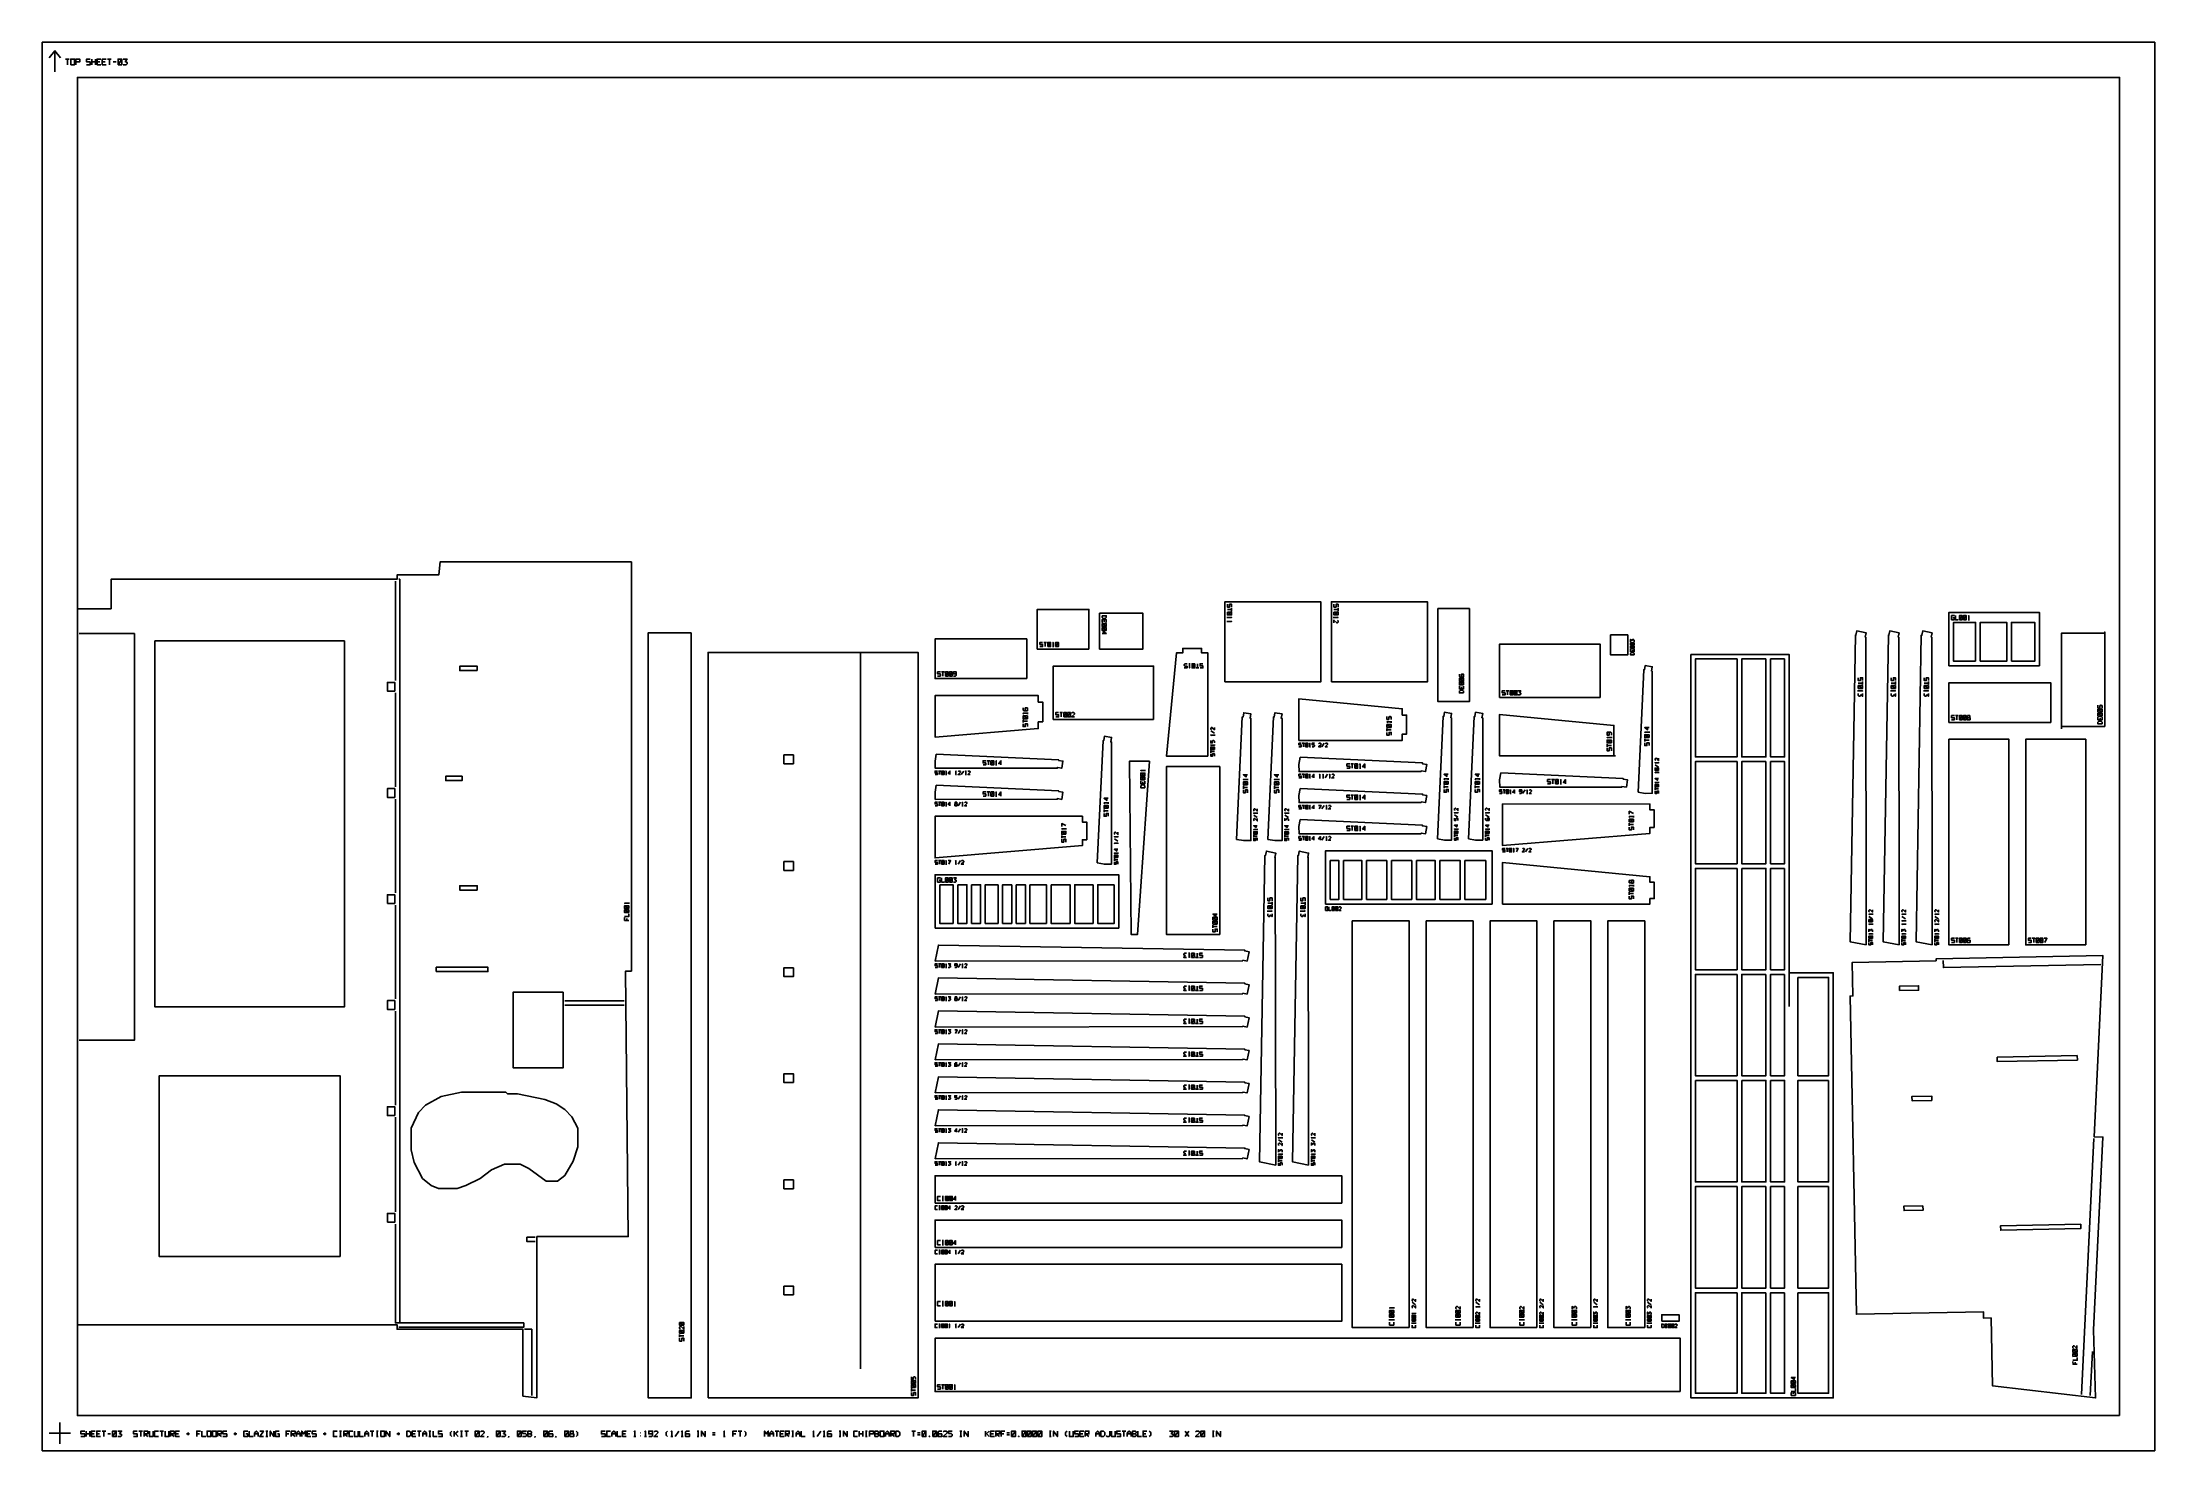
# Model space of a CAD drawing. Header units: inches. Extents: x 0 to 30, y 0 to 20.
import ezdxf

# ---------------------------------------------------------------- set-up
doc = ezdxf.new("R2010")
doc.units = ezdxf.units.IN
doc.header["$MEASUREMENT"] = 0
for name, color, linetype, true_color in [('BOUNDARY', 8, 'Continuous', 0x808080), ('CUT', 1, 'Continuous', 0xff0000), ('ENGRAVE', 7, 'Continuous', 0x000000), ('NUMBERS', 7, 'Continuous', 0x000000)]:
    doc.layers.add(name, color=color, linetype=linetype, true_color=true_color)

msp = doc.modelspace()

# ---------------------------------------------------------------- linework, layer by layer
at = {"layer": 'BOUNDARY'}
for points in [[(30, 0), (30, 20), (0, 20), (0, 0)], [(29.5, 0.5), (29.5, 19.5), (0.5, 19.5), (0.5, 0.5)]]:
    msp.add_lwpolyline(points, close=True, dxfattribs=at)
at = {"layer": 'CUT'}
for points in [[(7.023, 3.042), (7.023, 0.75), (6.826, 0.777), (6.826, 1.725), (5.038, 1.725), (5.038, 1.788), (0.5, 1.788), (0.5, 11.957), (0.978, 11.957), (0.978, 12.375), (5.038, 12.375), (5.038, 12.437), (5.63, 12.437), (5.649, 12.62), (8.366, 12.62), (8.366, 6.812), (8.285, 6.812), (8.321, 3.042)], [(16.795, 10.918), (18.157, 10.918), (18.157, 12.056), (16.795, 12.056)], [(18.307, 10.918), (19.67, 10.918), (19.67, 12.056), (18.307, 12.056)], [(14.865, 11.383), (14.865, 11.946), (14.131, 11.946), (14.131, 11.383)], [(15.015, 11.383), (15.015, 11.893), (15.631, 11.893), (15.631, 11.383)], [(20.268, 11.959), (20.268, 10.637), (19.82, 10.637), (19.82, 11.959)], [(27.078, 11.146), (27.078, 11.903), (28.362, 11.903), (28.362, 11.146)], [(27.455, 11.211), (27.455, 11.763), (27.144, 11.763), (27.144, 11.211)], [(27.521, 11.211), (27.898, 11.211), (27.898, 11.763), (27.521, 11.763)], [(27.964, 11.211), (28.297, 11.211), (28.297, 11.763), (27.964, 11.763)], [(4.291, 11.5), (1.601, 11.5), (1.601, 6.302), (4.291, 6.302)], [(9.216, 11.616), (8.606, 11.616), (8.606, 0.75), (9.216, 0.75)], [(13.981, 10.964), (13.981, 11.527), (12.679, 11.527), (12.679, 10.964)], [(22.122, 10.696), (22.122, 11.454), (20.697, 11.454), (20.697, 10.696)], [(22.517, 11.585), (22.272, 11.585), (22.272, 11.3), (22.517, 11.3)], [(25.902, 7.182), (25.674, 7.228), (25.749, 11.581), (25.757, 11.58), (25.769, 11.641), (25.902, 11.614), (25.889, 11.553), (25.897, 11.551)], [(26.37, 7.182), (26.142, 7.228), (26.217, 11.581), (26.225, 11.58), (26.237, 11.641), (26.37, 11.614), (26.357, 11.553), (26.365, 11.551)], [(26.838, 7.182), (26.61, 7.228), (26.685, 11.581), (26.693, 11.58), (26.705, 11.641), (26.838, 11.614), (26.826, 11.553), (26.833, 11.551)], [(28.674, 10.253), (28.674, 11.607), (29.289, 11.607), (29.289, 11.628), (29.289, 10.285), (28.674, 10.285)], [(6.178, 11.077), (6.178, 11.14), (5.928, 11.14), (5.928, 11.077)], [(9.456, 0.75), (9.456, 11.337), (12.439, 11.337), (12.439, 0.75)], [(15.783, 10.385), (15.783, 11.143), (14.358, 11.143), (14.358, 10.385)], [(16.555, 9.864), (15.964, 9.864), (16.107, 11.33), (16.196, 11.33), (16.196, 11.393), (16.465, 11.393), (16.465, 11.33), (16.555, 11.33)], [(22.663, 9.351), (22.743, 11.09), (22.753, 11.088), (22.764, 11.15), (22.865, 11.132), (22.854, 11.071), (22.865, 11.069), (22.865, 9.335), (22.764, 9.334)], [(23.412, 11.308), (24.808, 11.308), (24.808, 6.788), (25.434, 6.788), (25.434, 0.75), (23.412, 0.75)], [(24.068, 11.243), (23.478, 11.243), (23.478, 9.851), (24.068, 9.851)], [(24.478, 11.243), (24.134, 11.243), (24.134, 9.851), (24.478, 9.851)], [(24.743, 11.243), (24.544, 11.243), (24.544, 9.851), (24.743, 9.851)], [(5.005, 10.786), (5.005, 10.911), (4.902, 10.911), (4.902, 10.786)], [(28.524, 10.343), (28.524, 10.906), (27.078, 10.906), (27.078, 10.343)], [(14.208, 10.349), (14.145, 10.349), (14.145, 10.255), (12.679, 10.133), (12.679, 10.724), (14.145, 10.724), (14.145, 10.63), (14.208, 10.63)], [(17.846, 10.087), (17.846, 10.678), (19.313, 10.535), (19.313, 10.446), (19.375, 10.446), (19.375, 10.177), (19.313, 10.177), (19.313, 10.087)], [(16.962, 8.681), (17.042, 10.42), (17.053, 10.418), (17.063, 10.48), (17.164, 10.462), (17.154, 10.401), (17.164, 10.399), (17.164, 8.665), (17.063, 8.664)], [(17.404, 8.681), (17.485, 10.42), (17.495, 10.418), (17.505, 10.48), (17.606, 10.462), (17.596, 10.401), (17.606, 10.399), (17.606, 8.665), (17.505, 8.664)], [(19.812, 8.688), (19.893, 10.427), (19.903, 10.425), (19.913, 10.487), (20.015, 10.469), (20.004, 10.408), (20.014, 10.406), (20.015, 8.672), (19.913, 8.67)], [(20.255, 8.688), (20.335, 10.427), (20.345, 10.425), (20.356, 10.487), (20.457, 10.469), (20.446, 10.408), (20.456, 10.406), (20.457, 8.672), (20.356, 8.67)], [(22.342, 9.868), (20.697, 9.866), (20.697, 10.456), (22.319, 10.299), (22.319, 9.868)], [(14.983, 8.346), (15.064, 10.085), (15.074, 10.083), (15.084, 10.145), (15.185, 10.128), (15.175, 10.066), (15.185, 10.064), (15.185, 8.331), (15.084, 8.329)], [(27.929, 7.182), (27.929, 10.103), (27.078, 10.103), (27.078, 7.182)], [(29.02, 7.182), (29.02, 10.103), (28.169, 10.103), (28.169, 7.182)], [(10.532, 9.756), (10.667, 9.756), (10.667, 9.881), (10.532, 9.881)], [(12.696, 9.893), (14.435, 9.813), (14.434, 9.803), (14.495, 9.792), (14.478, 9.691), (14.416, 9.702), (14.415, 9.692), (12.681, 9.691), (12.679, 9.792)], [(15.724, 9.791), (15.555, 7.331), (15.462, 7.331), (15.438, 9.791)], [(16.722, 9.714), (15.964, 9.714), (15.964, 7.331), (16.722, 7.331)], [(17.864, 9.847), (19.603, 9.767), (19.601, 9.756), (19.662, 9.746), (19.645, 9.645), (19.584, 9.655), (19.582, 9.645), (17.848, 9.645), (17.846, 9.746)], [(20.714, 9.626), (22.453, 9.545), (22.451, 9.535), (22.513, 9.525), (22.496, 9.424), (22.434, 9.434), (22.432, 9.424), (20.698, 9.424), (20.697, 9.525)], [(24.068, 9.786), (23.478, 9.786), (23.478, 8.336), (24.068, 8.336)], [(24.478, 9.786), (24.134, 9.786), (24.134, 8.336), (24.478, 8.336)], [(24.544, 9.786), (24.544, 8.336), (24.743, 8.336), (24.743, 9.786)], [(5.005, 9.278), (5.005, 9.403), (4.902, 9.403), (4.902, 9.278)], [(5.963, 9.577), (5.73, 9.577), (5.73, 9.515), (5.963, 9.515)], [(12.696, 9.451), (14.435, 9.371), (14.434, 9.361), (14.495, 9.35), (14.478, 9.249), (14.416, 9.26), (14.415, 9.25), (12.681, 9.249), (12.679, 9.35)], [(17.864, 9.405), (19.603, 9.324), (19.601, 9.314), (19.662, 9.304), (19.645, 9.203), (19.584, 9.213), (19.582, 9.203), (17.848, 9.203), (17.846, 9.304)], [(14.833, 8.675), (14.771, 8.675), (14.771, 8.592), (12.679, 8.419), (12.679, 9.009), (14.771, 9.009), (14.771, 8.926), (14.833, 8.926)], [(22.893, 8.85), (22.831, 8.85), (22.831, 8.767), (20.739, 8.593), (20.739, 9.184), (22.831, 9.183), (22.831, 9.1), (22.893, 9.1)], [(17.864, 8.963), (19.603, 8.882), (19.601, 8.872), (19.662, 8.862), (19.645, 8.76), (19.584, 8.771), (19.582, 8.761), (17.848, 8.76), (17.846, 8.862)], [(17.516, 4.054), (17.288, 4.101), (17.363, 8.454), (17.371, 8.452), (17.384, 8.514), (17.516, 8.486), (17.504, 8.425), (17.511, 8.424)], [(17.984, 4.054), (17.756, 4.101), (17.832, 8.454), (17.839, 8.452), (17.852, 8.514), (17.984, 8.486), (17.972, 8.425), (17.979, 8.424)], [(18.224, 7.763), (18.224, 8.52), (20.589, 8.52), (20.589, 7.763)], [(10.532, 8.366), (10.532, 8.241), (10.667, 8.241), (10.667, 8.366)], [(12.679, 7.421), (12.679, 8.179), (15.288, 8.179), (15.288, 7.421)], [(18.29, 7.828), (18.415, 7.828), (18.415, 8.38), (18.29, 8.38)], [(18.481, 8.38), (18.481, 7.828), (18.741, 7.828), (18.741, 8.38)], [(18.807, 8.38), (18.807, 7.828), (19.094, 7.828), (19.094, 8.38)], [(19.16, 8.38), (19.16, 7.828), (19.449, 7.828), (19.449, 8.38)], [(19.514, 8.38), (19.514, 7.828), (19.783, 7.828), (19.783, 8.38)], [(19.849, 8.38), (19.849, 7.828), (20.138, 7.828), (20.138, 8.38)], [(20.203, 8.38), (20.203, 7.828), (20.499, 7.828), (20.499, 8.38)], [(20.739, 7.763), (20.739, 8.353), (22.831, 8.15), (22.831, 8.073), (22.893, 8.073), (22.893, 7.84), (22.831, 7.84), (22.831, 7.763)], [(24.068, 8.27), (23.478, 8.27), (23.478, 6.829), (24.068, 6.829)], [(24.134, 8.27), (24.134, 6.829), (24.478, 6.829), (24.478, 8.27)], [(24.743, 8.27), (24.544, 8.27), (24.544, 6.829), (24.743, 6.829)], [(4.902, 7.771), (5.005, 7.771), (5.005, 7.896), (4.902, 7.896)], [(6.178, 7.96), (6.178, 8.023), (5.928, 8.023), (5.928, 7.96)], [(12.745, 8.038), (12.745, 7.487), (12.936, 7.487), (12.936, 8.038)], [(13.002, 8.038), (13.002, 7.487), (13.131, 7.487), (13.131, 8.038)], [(13.197, 8.038), (13.197, 7.487), (13.326, 7.487), (13.326, 8.038)], [(13.574, 8.038), (13.391, 8.038), (13.391, 7.487), (13.574, 7.487)], [(13.767, 8.038), (13.639, 8.038), (13.639, 7.487), (13.767, 7.487)], [(13.832, 8.038), (13.832, 7.487), (13.961, 7.487), (13.961, 8.038)], [(14.027, 8.038), (14.027, 7.487), (14.261, 7.487), (14.261, 8.038)], [(14.326, 8.038), (14.326, 7.487), (14.597, 7.487), (14.597, 8.038)], [(14.923, 8.038), (14.663, 8.038), (14.663, 7.487), (14.923, 7.487)], [(15.223, 8.038), (14.989, 8.038), (14.989, 7.487), (15.223, 7.487)], [(19.414, 1.748), (18.604, 1.748), (18.604, 7.523), (19.414, 7.523)], [(20.32, 1.748), (19.654, 1.748), (19.654, 7.523), (20.32, 7.523)], [(21.227, 1.748), (20.56, 1.748), (20.56, 7.523), (21.227, 7.523)], [(21.992, 1.748), (21.467, 1.748), (21.467, 7.523), (21.992, 7.523)], [(22.758, 1.748), (22.232, 1.748), (22.232, 7.523), (22.758, 7.523)], [(12.679, 6.953), (12.726, 7.181), (17.079, 7.106), (17.077, 7.098), (17.138, 7.086), (17.111, 6.953), (17.05, 6.966), (17.048, 6.958)], [(27.679, 1.885), (27.567, 1.883), (27.566, 1.974), (25.764, 1.938), (25.674, 6.457), (25.714, 6.458), (25.704, 6.934), (26.894, 6.957), (26.894, 6.984), (29.263, 7.032), (29.138, 4.459), (29.263, 4.453), (29.13, 1.717), (29.159, 0.75), (27.698, 0.92)], [(10.667, 6.859), (10.532, 6.859), (10.532, 6.734), (10.667, 6.734)], [(12.679, 6.485), (12.726, 6.713), (17.079, 6.638), (17.077, 6.63), (17.138, 6.618), (17.111, 6.485), (17.05, 6.497), (17.048, 6.49)], [(24.068, 6.763), (23.478, 6.763), (23.478, 5.324), (24.068, 5.324)], [(24.478, 6.763), (24.134, 6.763), (24.134, 5.324), (24.478, 5.324)], [(24.743, 6.763), (24.544, 6.763), (24.544, 5.324), (24.743, 5.324)], [(24.933, 6.722), (24.933, 5.324), (25.368, 5.324), (25.368, 6.722)], [(26.377, 6.535), (26.646, 6.54), (26.645, 6.602), (26.376, 6.597)], [(5.005, 6.266), (5.005, 6.391), (4.902, 6.391), (4.902, 6.266)], [(7.396, 6.513), (6.688, 6.513), (6.688, 5.437), (7.396, 5.437)], [(12.679, 6.017), (12.726, 6.245), (17.079, 6.17), (17.077, 6.162), (17.138, 6.149), (17.111, 6.017), (17.05, 6.029), (17.048, 6.022)], [(12.679, 5.549), (12.726, 5.777), (17.079, 5.702), (17.077, 5.694), (17.138, 5.681), (17.111, 5.549), (17.05, 5.561), (17.048, 5.554)], [(4.23, 2.757), (4.23, 5.324), (1.662, 5.324), (1.662, 2.757)], [(10.667, 5.228), (10.667, 5.353), (10.532, 5.353), (10.532, 5.228)], [(12.679, 5.081), (12.726, 5.309), (17.079, 5.233), (17.077, 5.226), (17.138, 5.213), (17.111, 5.081), (17.05, 5.093), (17.048, 5.086)], [(23.478, 5.258), (23.478, 3.817), (24.068, 3.817), (24.068, 5.258)], [(24.134, 5.258), (24.134, 3.817), (24.478, 3.817), (24.478, 5.258)], [(24.544, 5.258), (24.544, 3.817), (24.743, 3.817), (24.743, 5.258)], [(25.368, 5.258), (24.933, 5.258), (24.933, 3.817), (25.368, 3.817)], [(5.005, 4.759), (5.005, 4.884), (4.902, 4.884), (4.902, 4.759)], [(12.679, 4.613), (12.726, 4.841), (17.079, 4.765), (17.077, 4.758), (17.138, 4.745), (17.111, 4.613), (17.05, 4.625), (17.048, 4.618)], [(26.834, 4.975), (26.833, 5.037), (26.552, 5.032), (26.553, 4.969)], [(12.679, 4.144), (12.726, 4.373), (17.079, 4.297), (17.077, 4.29), (17.138, 4.277), (17.111, 4.144), (17.05, 4.157), (17.048, 4.15)], [(12.679, 3.516), (12.679, 3.904), (18.454, 3.904), (18.454, 3.516)], [(10.532, 3.721), (10.667, 3.721), (10.667, 3.846), (10.532, 3.846)], [(24.068, 3.751), (23.478, 3.751), (23.478, 2.309), (24.068, 2.309)], [(24.478, 3.751), (24.134, 3.751), (24.134, 2.309), (24.478, 2.309)], [(24.743, 3.751), (24.544, 3.751), (24.544, 2.309), (24.743, 2.309)], [(25.368, 3.751), (24.933, 3.751), (24.933, 2.309), (25.368, 2.309)], [(4.902, 3.244), (5.005, 3.244), (5.005, 3.369), (4.902, 3.369)], [(26.707, 3.478), (26.438, 3.473), (26.44, 3.41), (26.709, 3.416)], [(12.679, 2.888), (12.679, 3.276), (18.454, 3.276), (18.454, 2.888)], [(12.679, 1.838), (12.679, 2.648), (18.454, 2.648), (18.454, 1.838)], [(10.532, 2.339), (10.532, 2.214), (10.667, 2.214), (10.667, 2.339)], [(24.068, 2.244), (23.478, 2.244), (23.478, 0.816), (24.068, 0.816)], [(24.478, 2.244), (24.134, 2.244), (24.134, 0.816), (24.478, 0.816)], [(24.743, 2.244), (24.544, 2.244), (24.544, 0.816), (24.743, 0.816)], [(24.933, 2.244), (24.933, 0.816), (25.368, 0.816), (25.368, 2.244)], [(22.998, 1.838), (23.244, 1.838), (23.244, 1.932), (22.998, 1.932)], [(23.262, 0.84), (23.262, 1.598), (12.679, 1.598), (12.679, 0.84)]]:
    msp.add_lwpolyline(points, close=True, dxfattribs=at)
at = {"layer": 'ENGRAVE'}
for points in [[(0.1, 19.78), (0.18, 19.88), (0.26, 19.78)], [(0.18, 19.58), (0.18, 19.88)], [(5.015, 10.935), (5.015, 12.35)], [(5.062, 12.375), (5.078, 12.375), (5.078, 1.816)], [(15.015, 11.893), (15.015, 11.383)], [(1.31, 11.603), (1.31, 5.828), (0.525, 5.828)], [(0.525, 11.603), (1.31, 11.603)], [(29.289, 10.285), (29.289, 11.607)], [(9.456, 0.765), (9.456, 11.337)], [(11.619, 1.163), (11.619, 11.337)], [(12.439, 0.75), (12.439, 11.337)], [(24.808, 6.788), (24.808, 11.308)], [(5.015, 9.428), (5.015, 10.761)], [(5.015, 7.921), (5.015, 9.254)], [(5.015, 6.416), (5.015, 7.747)], [(29.233, 6.906), (26.999, 6.861), (26.997, 6.962)], [(5.595, 6.803), (5.595, 6.865), (6.329, 6.865), (6.329, 6.803), (5.595, 6.803)], [(24.808, 6.308), (24.808, 6.788)], [(25.434, 0.75), (25.434, 6.788)], [(7.42, 6.39), (8.264, 6.39)], [(8.265, 6.327), (7.42, 6.327)], [(5.015, 4.909), (5.015, 6.242)], [(28.9, 5.611), (28.902, 5.548), (27.764, 5.526), (27.763, 5.588), (28.9, 5.611)], [(5.892, 3.724), (5.626, 3.724), (5.524, 3.765), (5.402, 3.867), (5.28, 4.091), (5.239, 4.275), (5.239, 4.58), (5.341, 4.805), (5.443, 4.906), (5.667, 5.029), (5.953, 5.09), (6.584, 5.09), (6.605, 5.07), (6.748, 5.07), (7.135, 4.988), (7.298, 4.927), (7.42, 4.845), (7.522, 4.743), (7.604, 4.58), (7.604, 4.315), (7.542, 4.112), (7.42, 3.908), (7.318, 3.826), (7.155, 3.826), (6.911, 4.01), (6.788, 4.071), (6.564, 4.071), (6.381, 3.989), (6.218, 3.867), (6.014, 3.765), (5.892, 3.724)], [(5.015, 3.393), (5.015, 4.735)], [(28.96, 0.798), (29.137, 4.434)], [(5.078, 1.816), (5.015, 1.816), (5.015, 3.219)], [(6.998, 2.969), (6.883, 2.969), (6.883, 3.031), (6.998, 3.031)], [(28.948, 3.216), (28.95, 3.154), (27.812, 3.131), (27.81, 3.194), (28.948, 3.216)], [(5.038, 1.813), (5.038, 1.816), (6.839, 1.816)], [(6.839, 1.816), (6.839, 1.754), (5.062, 1.754)], [(6.85, 1.725), (6.951, 1.725), (6.951, 0.785)], [(29.115, 1.407), (29.085, 0.783)], [(0.25, 0.1), (0.25, 0.4)], [(0.1, 0.25), (0.4, 0.25)]]:
    msp.add_lwpolyline(points, dxfattribs=at)
at = {"layer": 'NUMBERS'}
for points in [[(0.33, 19.76), (0.383, 19.76)], [(0.357, 19.76), (0.357, 19.68)], [(0.405, 19.68), (0.458, 19.68), (0.458, 19.76), (0.405, 19.76), (0.405, 19.68)], [(0.479, 19.68), (0.479, 19.76), (0.533, 19.76), (0.533, 19.72), (0.479, 19.72)], [(0.682, 19.76), (0.629, 19.76), (0.629, 19.72), (0.682, 19.72), (0.682, 19.68), (0.629, 19.68)], [(0.703, 19.68), (0.703, 19.76)], [(0.703, 19.72), (0.757, 19.72)], [(0.757, 19.68), (0.757, 19.76)], [(0.831, 19.76), (0.778, 19.76), (0.778, 19.68), (0.831, 19.68)], [(0.778, 19.72), (0.818, 19.72)], [(0.906, 19.76), (0.853, 19.76), (0.853, 19.68), (0.906, 19.68)], [(0.853, 19.72), (0.893, 19.72)], [(0.927, 19.76), (0.981, 19.76)], [(0.954, 19.76), (0.954, 19.68)], [(1.009, 19.72), (1.049, 19.72)], [(1.077, 19.68), (1.13, 19.68), (1.13, 19.76), (1.077, 19.76), (1.077, 19.68)], [(1.077, 19.68), (1.13, 19.76)], [(1.151, 19.76), (1.205, 19.76), (1.178, 19.727), (1.205, 19.713), (1.205, 19.693), (1.191, 19.68), (1.151, 19.68)], [(16.891, 11.98), (16.891, 12.02), (16.861, 12.02), (16.861, 11.98), (16.831, 11.98), (16.831, 12.02)], [(18.403, 11.98), (18.403, 12.02), (18.373, 12.02), (18.373, 11.98), (18.343, 11.98), (18.343, 12.02)], [(15.051, 11.857), (15.111, 11.857), (15.111, 11.832), (15.096, 11.817), (15.066, 11.817), (15.051, 11.832), (15.051, 11.857)], [(15.111, 11.761), (15.111, 11.801), (15.051, 11.801), (15.051, 11.761)], [(15.051, 11.745), (15.051, 11.705), (15.111, 11.705), (15.111, 11.745), (15.051, 11.745)], [(15.051, 11.745), (15.111, 11.705)], [(15.081, 11.801), (15.081, 11.771)], [(16.891, 11.944), (16.831, 11.944)], [(16.831, 11.908), (16.831, 11.868), (16.891, 11.868), (16.891, 11.908), (16.831, 11.908)], [(16.831, 11.908), (16.891, 11.868)], [(16.881, 11.842), (16.891, 11.832), (16.831, 11.832)], [(16.831, 11.842), (16.831, 11.822)], [(16.881, 11.786), (16.891, 11.776), (16.831, 11.776)], [(16.831, 11.786), (16.831, 11.766)], [(16.891, 11.964), (16.891, 11.924)], [(18.403, 11.944), (18.343, 11.944)], [(18.343, 11.908), (18.343, 11.868), (18.403, 11.868), (18.403, 11.908), (18.343, 11.908)], [(18.343, 11.908), (18.403, 11.868)], [(18.393, 11.842), (18.403, 11.832), (18.343, 11.832)], [(18.343, 11.842), (18.343, 11.822)], [(18.393, 11.796), (18.403, 11.786), (18.403, 11.766), (18.393, 11.756), (18.383, 11.756), (18.343, 11.796), (18.343, 11.756)], [(18.403, 11.964), (18.403, 11.924)], [(27.154, 11.859), (27.114, 11.859), (27.114, 11.799), (27.154, 11.799), (27.154, 11.829), (27.134, 11.829)], [(27.17, 11.859), (27.17, 11.799), (27.21, 11.799)], [(27.226, 11.799), (27.266, 11.799), (27.266, 11.859), (27.226, 11.859), (27.226, 11.799)], [(27.226, 11.799), (27.266, 11.859)], [(27.282, 11.799), (27.322, 11.799), (27.322, 11.859), (27.282, 11.859), (27.282, 11.799)], [(27.282, 11.799), (27.322, 11.859)], [(27.348, 11.849), (27.358, 11.859), (27.358, 11.799)], [(27.348, 11.799), (27.368, 11.799)], [(14.207, 11.479), (14.167, 11.479), (14.167, 11.449), (14.207, 11.449), (14.207, 11.419), (14.167, 11.419)], [(14.223, 11.479), (14.263, 11.479)], [(14.243, 11.479), (14.243, 11.419)], [(14.279, 11.419), (14.319, 11.419), (14.319, 11.479), (14.279, 11.479), (14.279, 11.419)], [(14.279, 11.419), (14.319, 11.479)], [(14.345, 11.469), (14.355, 11.479), (14.355, 11.419)], [(14.345, 11.419), (14.365, 11.419)], [(14.391, 11.419), (14.431, 11.419), (14.431, 11.479), (14.391, 11.479), (14.391, 11.419)], [(14.391, 11.419), (14.431, 11.479)], [(15.051, 11.689), (15.051, 11.649), (15.111, 11.649), (15.111, 11.689), (15.051, 11.689)], [(15.051, 11.689), (15.111, 11.649)], [(15.051, 11.603), (15.111, 11.603), (15.071, 11.633), (15.071, 11.593)], [(22.557, 11.486), (22.557, 11.52), (22.578, 11.503), (22.586, 11.52), (22.599, 11.52), (22.607, 11.511), (22.607, 11.486)], [(22.607, 11.44), (22.607, 11.473), (22.557, 11.473), (22.557, 11.44), (22.607, 11.44)], [(22.607, 11.44), (22.557, 11.473)], [(22.607, 11.393), (22.607, 11.426), (22.557, 11.426), (22.557, 11.393), (22.607, 11.393)], [(22.607, 11.393), (22.557, 11.426)], [(16.218, 11.115), (16.258, 11.115), (16.258, 11.14), (16.228, 11.14), (16.218, 11.15), (16.218, 11.165), (16.228, 11.175), (16.258, 11.175)], [(16.304, 11.175), (16.284, 11.175)], [(16.304, 11.125), (16.294, 11.115), (16.294, 11.175)], [(16.37, 11.175), (16.33, 11.175), (16.33, 11.115), (16.37, 11.115), (16.37, 11.175)], [(16.37, 11.175), (16.33, 11.115)], [(16.426, 11.115), (16.386, 11.115)], [(16.406, 11.115), (16.406, 11.175)], [(16.442, 11.115), (16.482, 11.115), (16.482, 11.145), (16.442, 11.145), (16.442, 11.175), (16.482, 11.175)], [(22.557, 11.38), (22.557, 11.346), (22.607, 11.346), (22.607, 11.38)], [(22.607, 11.3), (22.557, 11.3), (22.557, 11.321), (22.569, 11.333), (22.594, 11.333), (22.607, 11.321), (22.607, 11.3)], [(22.582, 11.346), (22.582, 11.371)], [(12.755, 11.06), (12.715, 11.06), (12.715, 11.03), (12.755, 11.03), (12.755, 11), (12.715, 11)], [(12.771, 11.06), (12.811, 11.06)], [(12.791, 11.06), (12.791, 11)], [(12.827, 11), (12.867, 11), (12.867, 11.06), (12.827, 11.06), (12.827, 11)], [(12.827, 11), (12.867, 11.06)], [(12.883, 11), (12.923, 11), (12.923, 11.06), (12.883, 11.06), (12.883, 11)], [(12.883, 11), (12.923, 11.06)], [(12.939, 11), (12.969, 11), (12.979, 11.01), (12.979, 11.06), (12.939, 11.06), (12.939, 11.03), (12.979, 11.03)], [(20.125, 11.026), (20.125, 10.996), (20.135, 10.986), (20.185, 10.986), (20.185, 11.026), (20.155, 11.026), (20.155, 10.986)], [(20.185, 10.93), (20.185, 10.97), (20.125, 10.97), (20.125, 10.93), (20.185, 10.93)], [(20.185, 10.93), (20.125, 10.97)], [(20.185, 10.874), (20.185, 10.914), (20.125, 10.914), (20.125, 10.874), (20.185, 10.874)], [(20.185, 10.874), (20.125, 10.914)], [(20.125, 10.858), (20.125, 10.818), (20.185, 10.818), (20.185, 10.858)], [(20.185, 10.762), (20.125, 10.762), (20.125, 10.787), (20.14, 10.802), (20.17, 10.802), (20.185, 10.787), (20.185, 10.762)], [(20.155, 10.818), (20.155, 10.848)], [(25.85, 10.937), (25.85, 10.977), (25.82, 10.977), (25.82, 10.937), (25.79, 10.937), (25.79, 10.977)], [(25.85, 10.901), (25.79, 10.901)], [(25.79, 10.865), (25.79, 10.825), (25.85, 10.825), (25.85, 10.865), (25.79, 10.865)], [(25.79, 10.865), (25.85, 10.825)], [(25.85, 10.921), (25.85, 10.881)], [(26.318, 10.937), (26.318, 10.977), (26.288, 10.977), (26.288, 10.937), (26.258, 10.937), (26.258, 10.977)], [(26.318, 10.901), (26.258, 10.901)], [(26.258, 10.865), (26.258, 10.825), (26.318, 10.825), (26.318, 10.865), (26.258, 10.865)], [(26.258, 10.865), (26.318, 10.825)], [(26.318, 10.921), (26.318, 10.881)], [(26.786, 10.937), (26.786, 10.977), (26.756, 10.977), (26.756, 10.937), (26.726, 10.937), (26.726, 10.977)], [(26.786, 10.901), (26.726, 10.901)], [(26.726, 10.865), (26.726, 10.825), (26.786, 10.825), (26.786, 10.865), (26.726, 10.865)], [(26.726, 10.865), (26.786, 10.825)], [(26.786, 10.921), (26.786, 10.881)], [(13.93, 10.547), (13.93, 10.517), (13.94, 10.507), (13.99, 10.507), (13.99, 10.547), (13.96, 10.547), (13.96, 10.507)], [(20.773, 10.792), (20.733, 10.792), (20.733, 10.762), (20.773, 10.762), (20.773, 10.732), (20.733, 10.732)], [(20.789, 10.792), (20.829, 10.792)], [(20.809, 10.792), (20.809, 10.732)], [(20.845, 10.732), (20.885, 10.732), (20.885, 10.792), (20.845, 10.792), (20.845, 10.732)], [(20.845, 10.732), (20.885, 10.792)], [(20.901, 10.732), (20.941, 10.732), (20.941, 10.792), (20.901, 10.792), (20.901, 10.732)], [(20.901, 10.732), (20.941, 10.792)], [(20.957, 10.792), (20.997, 10.792), (20.977, 10.767), (20.997, 10.757), (20.997, 10.742), (20.987, 10.732), (20.957, 10.732)], [(25.84, 10.799), (25.85, 10.789), (25.79, 10.789)], [(25.79, 10.799), (25.79, 10.779)], [(25.85, 10.753), (25.85, 10.713), (25.825, 10.733), (25.815, 10.713), (25.8, 10.713), (25.79, 10.723), (25.79, 10.753)], [(26.308, 10.799), (26.318, 10.789), (26.258, 10.789)], [(26.258, 10.799), (26.258, 10.779)], [(26.318, 10.753), (26.318, 10.713), (26.293, 10.733), (26.283, 10.713), (26.268, 10.713), (26.258, 10.723), (26.258, 10.753)], [(26.776, 10.799), (26.786, 10.789), (26.726, 10.789)], [(26.726, 10.799), (26.726, 10.779)], [(26.786, 10.753), (26.786, 10.713), (26.761, 10.733), (26.751, 10.713), (26.736, 10.713), (26.726, 10.723), (26.726, 10.753)], [(29.193, 10.585), (29.193, 10.545), (29.218, 10.545), (29.218, 10.575), (29.228, 10.585), (29.243, 10.585), (29.253, 10.575), (29.253, 10.545)], [(29.253, 10.489), (29.253, 10.529), (29.193, 10.529), (29.193, 10.489), (29.253, 10.489)], [(29.253, 10.489), (29.193, 10.529)], [(13.94, 10.461), (13.93, 10.471), (13.99, 10.471)], [(13.99, 10.395), (13.99, 10.435), (13.93, 10.435), (13.93, 10.395), (13.99, 10.395)], [(13.99, 10.395), (13.93, 10.435)], [(13.93, 10.339), (13.93, 10.379)], [(13.93, 10.359), (13.99, 10.359)], [(13.93, 10.323), (13.93, 10.283), (13.96, 10.283), (13.96, 10.323), (13.99, 10.323), (13.99, 10.283)], [(13.99, 10.461), (13.99, 10.481)], [(14.434, 10.481), (14.394, 10.481), (14.394, 10.451), (14.434, 10.451), (14.434, 10.421), (14.394, 10.421)], [(14.45, 10.481), (14.49, 10.481)], [(14.47, 10.481), (14.47, 10.421)], [(14.506, 10.421), (14.546, 10.421), (14.546, 10.481), (14.506, 10.481), (14.506, 10.421)], [(14.506, 10.421), (14.546, 10.481)], [(14.562, 10.421), (14.602, 10.421), (14.602, 10.481), (14.562, 10.481), (14.562, 10.421)], [(14.562, 10.421), (14.602, 10.481)], [(14.618, 10.471), (14.628, 10.481), (14.648, 10.481), (14.658, 10.471), (14.658, 10.461), (14.618, 10.421), (14.658, 10.421)], [(16.603, 10.237), (16.595, 10.246), (16.595, 10.262), (16.603, 10.271), (16.611, 10.271), (16.645, 10.237), (16.645, 10.271)], [(16.645, 10.191), (16.595, 10.224)], [(19.097, 10.424), (19.097, 10.384), (19.122, 10.384), (19.122, 10.414), (19.132, 10.424), (19.147, 10.424), (19.157, 10.414), (19.157, 10.384)], [(19.107, 10.338), (19.097, 10.348), (19.157, 10.348)], [(19.157, 10.272), (19.157, 10.312), (19.097, 10.312), (19.097, 10.272), (19.157, 10.272)], [(19.157, 10.272), (19.097, 10.312)], [(19.097, 10.216), (19.097, 10.256)], [(19.097, 10.236), (19.157, 10.236)], [(19.157, 10.338), (19.157, 10.358)], [(22.283, 10.163), (22.283, 10.193), (22.273, 10.203), (22.223, 10.203), (22.223, 10.163), (22.253, 10.163), (22.253, 10.203)], [(22.818, 10.268), (22.758, 10.268), (22.798, 10.238), (22.798, 10.278)], [(22.768, 10.192), (22.758, 10.202), (22.818, 10.202)], [(22.818, 10.192), (22.818, 10.212)], [(27.154, 10.439), (27.114, 10.439), (27.114, 10.409), (27.154, 10.409), (27.154, 10.379), (27.114, 10.379)], [(27.17, 10.439), (27.21, 10.439)], [(27.19, 10.439), (27.19, 10.379)], [(27.226, 10.379), (27.266, 10.379), (27.266, 10.439), (27.226, 10.439), (27.226, 10.379)], [(27.226, 10.379), (27.266, 10.439)], [(27.282, 10.379), (27.322, 10.379), (27.322, 10.439), (27.282, 10.439), (27.282, 10.379)], [(27.282, 10.379), (27.322, 10.439)], [(27.338, 10.379), (27.378, 10.379), (27.378, 10.409), (27.338, 10.409), (27.338, 10.379)], [(27.343, 10.409), (27.343, 10.439), (27.373, 10.439), (27.373, 10.409)], [(29.253, 10.433), (29.253, 10.473), (29.193, 10.473), (29.193, 10.433), (29.253, 10.433)], [(29.253, 10.433), (29.193, 10.473)], [(29.193, 10.417), (29.193, 10.377), (29.253, 10.377), (29.253, 10.417)], [(29.253, 10.321), (29.193, 10.321), (29.193, 10.346), (29.208, 10.361), (29.238, 10.361), (29.253, 10.346), (29.253, 10.321)], [(29.223, 10.377), (29.223, 10.407)], [(16.603, 10.152), (16.595, 10.161), (16.645, 10.161)], [(16.595, 10.084), (16.595, 10.051), (16.616, 10.051), (16.616, 10.076), (16.624, 10.084), (16.636, 10.084), (16.645, 10.076), (16.645, 10.051)], [(16.603, 10.012), (16.595, 10.021), (16.645, 10.021)], [(16.645, 9.957), (16.645, 9.991), (16.595, 9.991), (16.595, 9.957), (16.645, 9.957)], [(16.645, 9.957), (16.595, 9.991)], [(16.595, 9.911), (16.595, 9.944)], [(16.595, 9.927), (16.645, 9.927)], [(16.645, 10.152), (16.645, 10.169)], [(16.645, 10.012), (16.645, 10.029)], [(17.88, 10.047), (17.846, 10.047), (17.846, 10.022), (17.88, 10.022), (17.88, 9.997), (17.846, 9.997)], [(17.893, 10.047), (17.926, 10.047)], [(17.91, 10.047), (17.91, 9.997)], [(17.94, 9.997), (17.973, 9.997), (17.973, 10.047), (17.94, 10.047), (17.94, 9.997)], [(17.94, 9.997), (17.973, 10.047)], [(17.995, 10.039), (18.003, 10.047), (18.003, 9.997)], [(17.995, 9.997), (18.011, 9.997)], [(18.066, 10.047), (18.033, 10.047), (18.033, 10.026), (18.058, 10.026), (18.066, 10.018), (18.066, 10.005), (18.058, 9.997), (18.033, 9.997)], [(18.126, 10.039), (18.135, 10.047), (18.151, 10.047), (18.16, 10.039), (18.16, 10.03), (18.126, 9.997), (18.16, 9.997)], [(18.173, 9.997), (18.206, 10.047)], [(18.22, 10.039), (18.228, 10.047), (18.245, 10.047), (18.253, 10.039), (18.253, 10.03), (18.22, 9.997), (18.253, 9.997)], [(19.097, 10.2), (19.097, 10.16), (19.127, 10.16), (19.127, 10.2), (19.157, 10.2), (19.157, 10.16)], [(22.233, 10.117), (22.223, 10.127), (22.283, 10.127)], [(22.283, 10.051), (22.283, 10.091), (22.223, 10.091), (22.223, 10.051), (22.283, 10.051)], [(22.283, 10.051), (22.223, 10.091)], [(22.223, 9.995), (22.223, 10.035)], [(22.223, 10.015), (22.283, 10.015)], [(22.223, 9.979), (22.223, 9.939), (22.253, 9.939), (22.253, 9.979), (22.283, 9.979), (22.283, 9.939)], [(22.283, 10.117), (22.283, 10.137)], [(22.818, 10.126), (22.818, 10.166), (22.758, 10.166), (22.758, 10.126), (22.818, 10.126)], [(22.818, 10.126), (22.758, 10.166)], [(22.758, 10.07), (22.758, 10.11)], [(22.758, 10.09), (22.818, 10.09)], [(22.758, 10.054), (22.758, 10.014), (22.788, 10.014), (22.788, 10.054), (22.818, 10.054), (22.818, 10.014)], [(12.712, 9.651), (12.679, 9.651), (12.679, 9.626), (12.712, 9.626), (12.712, 9.601), (12.679, 9.601)], [(12.726, 9.651), (12.759, 9.651)], [(12.742, 9.651), (12.742, 9.601)], [(12.772, 9.601), (12.806, 9.601), (12.806, 9.651), (12.772, 9.651), (12.772, 9.601)], [(12.772, 9.601), (12.806, 9.651)], [(12.827, 9.643), (12.836, 9.651), (12.836, 9.601)], [(12.827, 9.601), (12.844, 9.601)], [(12.891, 9.601), (12.891, 9.651), (12.866, 9.618), (12.899, 9.618)], [(12.967, 9.643), (12.976, 9.651), (12.976, 9.601)], [(12.967, 9.601), (12.984, 9.601)], [(13.006, 9.643), (13.014, 9.651), (13.031, 9.651), (13.039, 9.643), (13.039, 9.635), (13.006, 9.601), (13.039, 9.601)], [(13.052, 9.601), (13.086, 9.651)], [(13.107, 9.643), (13.116, 9.651), (13.116, 9.601)], [(13.107, 9.601), (13.124, 9.601)], [(13.146, 9.643), (13.154, 9.651), (13.171, 9.651), (13.179, 9.643), (13.179, 9.635), (13.146, 9.601), (13.179, 9.601)], [(13.4, 9.798), (13.36, 9.798), (13.36, 9.768), (13.4, 9.768), (13.4, 9.738), (13.36, 9.738)], [(13.416, 9.798), (13.456, 9.798)], [(13.436, 9.798), (13.436, 9.738)], [(13.472, 9.738), (13.512, 9.738), (13.512, 9.798), (13.472, 9.798), (13.472, 9.738)], [(13.472, 9.738), (13.512, 9.798)], [(13.538, 9.788), (13.548, 9.798), (13.548, 9.738)], [(13.538, 9.738), (13.558, 9.738)], [(13.614, 9.738), (13.614, 9.798), (13.584, 9.758), (13.624, 9.758)], [(15.609, 9.648), (15.599, 9.658), (15.659, 9.658)], [(15.659, 9.582), (15.659, 9.622), (15.599, 9.622), (15.599, 9.582), (15.659, 9.582)], [(15.659, 9.582), (15.599, 9.622)], [(15.659, 9.648), (15.659, 9.668)], [(16.595, 9.897), (16.595, 9.864), (16.62, 9.864), (16.62, 9.897), (16.645, 9.897), (16.645, 9.864)], [(17.117, 9.598), (17.057, 9.598), (17.097, 9.568), (17.097, 9.608)], [(17.559, 9.598), (17.499, 9.598), (17.539, 9.568), (17.539, 9.608)], [(17.88, 9.605), (17.846, 9.605), (17.846, 9.58), (17.88, 9.58), (17.88, 9.555), (17.846, 9.555)], [(17.893, 9.605), (17.926, 9.605)], [(17.91, 9.605), (17.91, 9.555)], [(17.94, 9.555), (17.973, 9.555), (17.973, 9.605), (17.94, 9.605), (17.94, 9.555)], [(17.94, 9.555), (17.973, 9.605)], [(17.995, 9.596), (18.003, 9.605), (18.003, 9.555)], [(18.058, 9.555), (18.058, 9.605), (18.033, 9.571), (18.066, 9.571)], [(18.135, 9.596), (18.143, 9.605), (18.143, 9.555)], [(18.181, 9.596), (18.19, 9.605), (18.19, 9.555)], [(18.22, 9.555), (18.253, 9.605)], [(18.275, 9.596), (18.283, 9.605), (18.283, 9.555)], [(18.313, 9.596), (18.321, 9.605), (18.338, 9.605), (18.346, 9.596), (18.346, 9.588), (18.313, 9.555), (18.346, 9.555)], [(18.567, 9.752), (18.527, 9.752), (18.527, 9.722), (18.567, 9.722), (18.567, 9.692), (18.527, 9.692)], [(18.583, 9.752), (18.623, 9.752)], [(18.603, 9.752), (18.603, 9.692)], [(18.639, 9.692), (18.679, 9.692), (18.679, 9.752), (18.639, 9.752), (18.639, 9.692)], [(18.639, 9.692), (18.679, 9.752)], [(18.705, 9.742), (18.715, 9.752), (18.715, 9.692)], [(18.705, 9.692), (18.725, 9.692)], [(18.781, 9.692), (18.781, 9.752), (18.751, 9.712), (18.791, 9.712)], [(19.968, 9.605), (19.908, 9.605), (19.948, 9.575), (19.948, 9.615)], [(20.41, 9.605), (20.35, 9.605), (20.39, 9.575), (20.39, 9.615)], [(22.913, 9.8), (22.905, 9.809), (22.905, 9.825), (22.913, 9.834), (22.922, 9.834), (22.955, 9.8), (22.955, 9.834)], [(22.913, 9.762), (22.905, 9.77), (22.955, 9.77)], [(22.955, 9.707), (22.905, 9.74)], [(22.955, 9.66), (22.955, 9.694), (22.905, 9.694), (22.905, 9.66), (22.955, 9.66)], [(22.955, 9.66), (22.905, 9.694)], [(22.913, 9.622), (22.905, 9.63), (22.955, 9.63)], [(22.955, 9.762), (22.955, 9.779)], [(22.955, 9.622), (22.955, 9.639)], [(13.4, 9.356), (13.36, 9.356), (13.36, 9.326), (13.4, 9.326), (13.4, 9.296), (13.36, 9.296)], [(13.416, 9.356), (13.456, 9.356)], [(13.436, 9.356), (13.436, 9.296)], [(13.472, 9.296), (13.512, 9.296), (13.512, 9.356), (13.472, 9.356), (13.472, 9.296)], [(13.472, 9.296), (13.512, 9.356)], [(13.538, 9.346), (13.548, 9.356), (13.548, 9.296)], [(13.614, 9.296), (13.614, 9.356), (13.584, 9.316), (13.624, 9.316)], [(15.659, 9.526), (15.659, 9.566), (15.599, 9.566), (15.599, 9.526), (15.659, 9.526)], [(15.659, 9.526), (15.599, 9.566)], [(15.599, 9.51), (15.599, 9.47), (15.659, 9.47), (15.659, 9.51)], [(15.659, 9.414), (15.599, 9.414), (15.599, 9.439), (15.614, 9.454), (15.644, 9.454), (15.659, 9.439), (15.659, 9.414)], [(15.629, 9.47), (15.629, 9.5)], [(17.067, 9.522), (17.057, 9.532), (17.117, 9.532)], [(17.117, 9.456), (17.117, 9.496), (17.057, 9.496), (17.057, 9.456), (17.117, 9.456)], [(17.117, 9.456), (17.057, 9.496)], [(17.057, 9.4), (17.057, 9.44)], [(17.057, 9.42), (17.117, 9.42)], [(17.057, 9.384), (17.057, 9.344), (17.087, 9.344), (17.087, 9.384), (17.117, 9.384), (17.117, 9.344)], [(17.117, 9.522), (17.117, 9.542)], [(17.509, 9.522), (17.499, 9.532), (17.559, 9.532)], [(17.559, 9.456), (17.559, 9.496), (17.499, 9.496), (17.499, 9.456), (17.559, 9.456)], [(17.559, 9.456), (17.499, 9.496)], [(17.499, 9.4), (17.499, 9.44)], [(17.499, 9.42), (17.559, 9.42)], [(17.499, 9.384), (17.499, 9.344), (17.529, 9.344), (17.529, 9.384), (17.559, 9.384), (17.559, 9.344)], [(17.559, 9.522), (17.559, 9.542)], [(17.995, 9.555), (18.011, 9.555)], [(18.135, 9.555), (18.151, 9.555)], [(18.181, 9.555), (18.198, 9.555)], [(18.275, 9.555), (18.291, 9.555)], [(18.567, 9.309), (18.527, 9.309), (18.527, 9.279), (18.567, 9.279), (18.567, 9.249), (18.527, 9.249)], [(18.583, 9.309), (18.623, 9.309)], [(18.603, 9.309), (18.603, 9.249)], [(18.639, 9.249), (18.679, 9.249), (18.679, 9.309), (18.639, 9.309), (18.639, 9.249)], [(18.639, 9.249), (18.679, 9.309)], [(18.705, 9.299), (18.715, 9.309), (18.715, 9.249)], [(18.781, 9.249), (18.781, 9.309), (18.751, 9.269), (18.791, 9.269)], [(19.918, 9.529), (19.908, 9.539), (19.968, 9.539)], [(19.968, 9.463), (19.968, 9.503), (19.908, 9.503), (19.908, 9.463), (19.968, 9.463)], [(19.968, 9.463), (19.908, 9.503)], [(19.908, 9.407), (19.908, 9.447)], [(19.908, 9.427), (19.968, 9.427)], [(19.908, 9.391), (19.908, 9.351), (19.938, 9.351), (19.938, 9.391), (19.968, 9.391), (19.968, 9.351)], [(19.968, 9.529), (19.968, 9.549)], [(20.36, 9.529), (20.35, 9.539), (20.41, 9.539)], [(20.41, 9.463), (20.41, 9.503), (20.35, 9.503), (20.35, 9.463), (20.41, 9.463)], [(20.41, 9.463), (20.35, 9.503)], [(20.35, 9.407), (20.35, 9.447)], [(20.35, 9.427), (20.41, 9.427)], [(20.35, 9.391), (20.35, 9.351), (20.38, 9.351), (20.38, 9.391), (20.41, 9.391), (20.41, 9.351)], [(20.41, 9.529), (20.41, 9.549)], [(20.73, 9.384), (20.697, 9.384), (20.697, 9.359), (20.73, 9.359), (20.73, 9.334), (20.697, 9.334)], [(20.743, 9.384), (20.777, 9.384)], [(20.76, 9.384), (20.76, 9.334)], [(20.79, 9.334), (20.823, 9.334), (20.823, 9.384), (20.79, 9.384), (20.79, 9.334)], [(20.79, 9.334), (20.823, 9.384)], [(20.845, 9.375), (20.853, 9.384), (20.853, 9.334)], [(20.845, 9.334), (20.862, 9.334)], [(20.908, 9.334), (20.908, 9.384), (20.883, 9.35), (20.917, 9.35)], [(20.977, 9.334), (21.002, 9.334), (21.01, 9.342), (21.01, 9.384), (20.977, 9.384), (20.977, 9.359), (21.01, 9.359)], [(21.023, 9.334), (21.057, 9.384)], [(21.078, 9.375), (21.087, 9.384), (21.087, 9.334)], [(21.078, 9.334), (21.095, 9.334)], [(21.117, 9.375), (21.125, 9.384), (21.142, 9.384), (21.15, 9.375), (21.15, 9.367), (21.117, 9.334), (21.15, 9.334)], [(21.418, 9.53), (21.378, 9.53), (21.378, 9.5), (21.418, 9.5), (21.418, 9.47), (21.378, 9.47)], [(21.434, 9.53), (21.474, 9.53)], [(21.454, 9.53), (21.454, 9.47)], [(21.49, 9.47), (21.53, 9.47), (21.53, 9.53), (21.49, 9.53), (21.49, 9.47)], [(21.49, 9.47), (21.53, 9.53)], [(21.556, 9.52), (21.566, 9.53), (21.566, 9.47)], [(21.556, 9.47), (21.576, 9.47)], [(21.632, 9.47), (21.632, 9.53), (21.602, 9.49), (21.642, 9.49)], [(22.955, 9.545), (22.905, 9.545), (22.938, 9.52), (22.938, 9.554)], [(22.913, 9.482), (22.905, 9.49), (22.955, 9.49)], [(22.955, 9.427), (22.955, 9.46), (22.905, 9.46), (22.905, 9.427), (22.955, 9.427)], [(22.955, 9.427), (22.905, 9.46)], [(22.905, 9.38), (22.905, 9.414)], [(22.905, 9.397), (22.955, 9.397)], [(22.905, 9.367), (22.905, 9.334), (22.93, 9.334), (22.93, 9.367), (22.955, 9.367), (22.955, 9.334)], [(22.955, 9.482), (22.955, 9.499)], [(12.712, 9.209), (12.679, 9.209), (12.679, 9.184), (12.712, 9.184), (12.712, 9.159), (12.679, 9.159)], [(12.726, 9.209), (12.759, 9.209)], [(12.742, 9.209), (12.742, 9.159)], [(12.772, 9.159), (12.806, 9.159), (12.806, 9.209), (12.772, 9.209), (12.772, 9.159)], [(12.772, 9.159), (12.806, 9.209)], [(12.827, 9.201), (12.836, 9.209), (12.836, 9.159)], [(12.827, 9.159), (12.844, 9.159)], [(12.891, 9.159), (12.891, 9.209), (12.866, 9.176), (12.899, 9.176)], [(12.959, 9.159), (12.992, 9.159), (12.992, 9.184), (12.959, 9.184), (12.959, 9.159)], [(12.963, 9.184), (12.963, 9.209), (12.988, 9.209), (12.988, 9.184)], [(13.006, 9.159), (13.039, 9.209)], [(13.061, 9.201), (13.069, 9.209), (13.069, 9.159)], [(13.061, 9.159), (13.077, 9.159)], [(13.099, 9.201), (13.107, 9.209), (13.124, 9.209), (13.132, 9.201), (13.132, 9.192), (13.099, 9.159), (13.132, 9.159)], [(13.538, 9.296), (13.558, 9.296)], [(15.139, 9.264), (15.079, 9.264), (15.119, 9.234), (15.119, 9.274)], [(15.089, 9.188), (15.079, 9.198), (15.139, 9.198)], [(15.139, 9.122), (15.139, 9.162), (15.079, 9.162), (15.079, 9.122), (15.139, 9.122)], [(15.139, 9.122), (15.079, 9.162)], [(15.079, 9.066), (15.079, 9.106)], [(15.079, 9.086), (15.139, 9.086)], [(15.079, 9.05), (15.079, 9.01), (15.109, 9.01), (15.109, 9.05), (15.139, 9.05), (15.139, 9.01)], [(15.139, 9.188), (15.139, 9.208)], [(17.212, 9.084), (17.204, 9.092), (17.204, 9.109), (17.212, 9.117), (17.221, 9.117), (17.254, 9.084), (17.254, 9.117)], [(17.212, 9.045), (17.204, 9.054), (17.254, 9.054)], [(17.254, 8.99), (17.204, 9.024)], [(17.254, 9.045), (17.254, 9.062)], [(17.655, 9.084), (17.646, 9.092), (17.646, 9.109), (17.655, 9.117), (17.663, 9.117), (17.696, 9.084), (17.696, 9.117)], [(17.655, 9.045), (17.646, 9.054), (17.696, 9.054)], [(17.696, 8.99), (17.646, 9.024)], [(17.696, 9.045), (17.696, 9.062)], [(17.88, 9.163), (17.846, 9.163), (17.846, 9.138), (17.88, 9.138), (17.88, 9.113), (17.846, 9.113)], [(17.893, 9.163), (17.926, 9.163)], [(17.91, 9.163), (17.91, 9.113)], [(17.94, 9.113), (17.973, 9.113), (17.973, 9.163), (17.94, 9.163), (17.94, 9.113)], [(17.94, 9.113), (17.973, 9.163)], [(17.995, 9.154), (18.003, 9.163), (18.003, 9.113)], [(17.995, 9.113), (18.011, 9.113)], [(18.058, 9.113), (18.058, 9.163), (18.033, 9.129), (18.066, 9.129)], [(18.126, 9.163), (18.16, 9.163), (18.135, 9.113)], [(18.173, 9.113), (18.206, 9.163)], [(18.228, 9.154), (18.236, 9.163), (18.236, 9.113)], [(18.228, 9.113), (18.245, 9.113)], [(18.266, 9.154), (18.275, 9.163), (18.291, 9.163), (18.3, 9.154), (18.3, 9.146), (18.266, 9.113), (18.3, 9.113)], [(18.705, 9.249), (18.725, 9.249)], [(20.063, 9.09), (20.055, 9.099), (20.055, 9.115), (20.063, 9.124), (20.071, 9.124), (20.105, 9.09), (20.105, 9.124)], [(20.063, 9.052), (20.055, 9.06), (20.105, 9.06)], [(20.105, 8.997), (20.055, 9.03)], [(20.105, 9.052), (20.105, 9.069)], [(20.505, 9.09), (20.497, 9.099), (20.497, 9.115), (20.505, 9.124), (20.513, 9.124), (20.547, 9.09), (20.547, 9.124)], [(20.505, 9.052), (20.497, 9.06), (20.547, 9.06)], [(20.547, 8.997), (20.497, 9.03)], [(20.547, 9.052), (20.547, 9.069)], [(22.537, 9.04), (22.537, 9.08), (22.597, 9.05)], [(22.547, 8.994), (22.537, 9.004), (22.597, 9.004)], [(22.597, 8.994), (22.597, 9.014)], [(14.477, 8.866), (14.477, 8.906), (14.537, 8.876)], [(14.487, 8.82), (14.477, 8.83), (14.537, 8.83)], [(14.537, 8.754), (14.537, 8.794), (14.477, 8.794), (14.477, 8.754), (14.537, 8.754)], [(14.537, 8.754), (14.477, 8.794)], [(14.477, 8.698), (14.477, 8.738)], [(14.477, 8.718), (14.537, 8.718)], [(14.537, 8.82), (14.537, 8.84)], [(15.234, 8.749), (15.225, 8.757), (15.225, 8.774), (15.234, 8.782), (15.242, 8.782), (15.275, 8.749), (15.275, 8.782)], [(15.234, 8.711), (15.225, 8.719), (15.275, 8.719)], [(15.275, 8.711), (15.275, 8.727)], [(17.212, 8.944), (17.204, 8.952), (17.204, 8.969), (17.212, 8.977), (17.221, 8.977), (17.254, 8.944), (17.254, 8.977)], [(17.254, 8.875), (17.204, 8.875), (17.237, 8.85), (17.237, 8.884)], [(17.212, 8.812), (17.204, 8.82), (17.254, 8.82)], [(17.254, 8.757), (17.254, 8.79), (17.204, 8.79), (17.204, 8.757), (17.254, 8.757)], [(17.254, 8.757), (17.204, 8.79)], [(17.204, 8.71), (17.204, 8.744)], [(17.204, 8.727), (17.254, 8.727)], [(17.254, 8.812), (17.254, 8.829)], [(17.646, 8.944), (17.646, 8.977), (17.667, 8.96), (17.675, 8.977), (17.688, 8.977), (17.696, 8.969), (17.696, 8.944)], [(17.696, 8.875), (17.646, 8.875), (17.68, 8.85), (17.68, 8.884)], [(17.655, 8.812), (17.646, 8.82), (17.696, 8.82)], [(17.696, 8.757), (17.696, 8.79), (17.646, 8.79), (17.646, 8.757), (17.696, 8.757)], [(17.696, 8.757), (17.646, 8.79)], [(17.646, 8.71), (17.646, 8.744)], [(17.646, 8.727), (17.696, 8.727)], [(17.696, 8.812), (17.696, 8.829)], [(17.88, 8.72), (17.846, 8.72), (17.846, 8.695), (17.88, 8.695), (17.88, 8.67), (17.846, 8.67)], [(17.893, 8.72), (17.926, 8.72)], [(17.91, 8.72), (17.91, 8.67)], [(17.94, 8.67), (17.973, 8.67), (17.973, 8.72), (17.94, 8.72), (17.94, 8.67)], [(17.94, 8.67), (17.973, 8.72)], [(17.995, 8.712), (18.003, 8.72), (18.003, 8.67)], [(18.058, 8.67), (18.058, 8.72), (18.033, 8.687), (18.066, 8.687)], [(18.151, 8.67), (18.151, 8.72), (18.126, 8.687), (18.16, 8.687)], [(18.173, 8.67), (18.206, 8.72)], [(18.228, 8.712), (18.236, 8.72), (18.236, 8.67)], [(18.266, 8.712), (18.275, 8.72), (18.291, 8.72), (18.3, 8.712), (18.3, 8.704), (18.266, 8.67), (18.3, 8.67)], [(18.567, 8.867), (18.527, 8.867), (18.527, 8.837), (18.567, 8.837), (18.567, 8.807), (18.527, 8.807)], [(18.583, 8.867), (18.623, 8.867)], [(18.603, 8.867), (18.603, 8.807)], [(18.639, 8.807), (18.679, 8.807), (18.679, 8.867), (18.639, 8.867), (18.639, 8.807)], [(18.639, 8.807), (18.679, 8.867)], [(18.705, 8.857), (18.715, 8.867), (18.715, 8.807)], [(18.705, 8.807), (18.725, 8.807)], [(18.781, 8.807), (18.781, 8.867), (18.751, 8.827), (18.791, 8.827)], [(20.055, 8.984), (20.055, 8.95), (20.075, 8.95), (20.075, 8.975), (20.084, 8.984), (20.096, 8.984), (20.105, 8.975), (20.105, 8.95)], [(20.105, 8.882), (20.055, 8.882), (20.088, 8.857), (20.088, 8.89)], [(20.063, 8.819), (20.055, 8.827), (20.105, 8.827)], [(20.105, 8.764), (20.105, 8.797), (20.055, 8.797), (20.055, 8.764), (20.105, 8.764)], [(20.105, 8.764), (20.055, 8.797)], [(20.055, 8.717), (20.055, 8.75)], [(20.055, 8.734), (20.105, 8.734)], [(20.055, 8.704), (20.055, 8.67), (20.08, 8.67), (20.08, 8.704), (20.105, 8.704), (20.105, 8.67)], [(20.105, 8.819), (20.105, 8.835)], [(20.497, 8.984), (20.497, 8.959), (20.505, 8.95), (20.547, 8.95), (20.547, 8.984), (20.522, 8.984), (20.522, 8.95)], [(20.547, 8.882), (20.497, 8.882), (20.53, 8.857), (20.53, 8.89)], [(20.505, 8.819), (20.497, 8.827), (20.547, 8.827)], [(20.547, 8.764), (20.547, 8.797), (20.497, 8.797), (20.497, 8.764), (20.547, 8.764)], [(20.547, 8.764), (20.497, 8.797)], [(20.497, 8.717), (20.497, 8.75)], [(20.497, 8.734), (20.547, 8.734)], [(20.497, 8.704), (20.497, 8.67), (20.522, 8.67), (20.522, 8.704), (20.547, 8.704), (20.547, 8.67)], [(20.547, 8.819), (20.547, 8.835)], [(22.597, 8.928), (22.597, 8.968), (22.537, 8.968), (22.537, 8.928), (22.597, 8.928)], [(22.597, 8.928), (22.537, 8.968)], [(22.537, 8.872), (22.537, 8.912)], [(22.537, 8.892), (22.597, 8.892)], [(22.537, 8.856), (22.537, 8.816), (22.567, 8.816), (22.567, 8.856), (22.597, 8.856), (22.597, 8.816)], [(14.477, 8.682), (14.477, 8.642), (14.507, 8.642), (14.507, 8.682), (14.537, 8.682), (14.537, 8.642)], [(15.275, 8.656), (15.225, 8.689)], [(15.234, 8.617), (15.225, 8.626), (15.275, 8.626)], [(15.275, 8.541), (15.225, 8.541), (15.259, 8.516), (15.259, 8.549)], [(15.234, 8.477), (15.225, 8.486), (15.275, 8.486)], [(15.275, 8.422), (15.275, 8.456), (15.225, 8.456), (15.225, 8.422), (15.275, 8.422)], [(15.275, 8.422), (15.225, 8.456)], [(15.225, 8.376), (15.225, 8.409)], [(15.275, 8.617), (15.275, 8.634)], [(15.275, 8.477), (15.275, 8.494)], [(17.204, 8.697), (17.204, 8.664), (17.229, 8.664), (17.229, 8.697), (17.254, 8.697), (17.254, 8.664)], [(17.646, 8.697), (17.646, 8.664), (17.671, 8.664), (17.671, 8.697), (17.696, 8.697), (17.696, 8.664)], [(17.995, 8.67), (18.011, 8.67)], [(18.228, 8.67), (18.245, 8.67)], [(20.772, 8.553), (20.739, 8.553), (20.739, 8.528), (20.772, 8.528), (20.772, 8.503), (20.739, 8.503)], [(20.786, 8.553), (20.819, 8.553)], [(20.802, 8.553), (20.802, 8.503)], [(20.832, 8.503), (20.866, 8.503), (20.866, 8.553), (20.832, 8.553), (20.832, 8.503)], [(20.832, 8.503), (20.866, 8.553)], [(20.887, 8.545), (20.896, 8.553), (20.896, 8.503)], [(20.887, 8.503), (20.904, 8.503)], [(20.926, 8.553), (20.959, 8.553), (20.934, 8.503)], [(21.019, 8.545), (21.027, 8.553), (21.044, 8.553), (21.052, 8.545), (21.052, 8.537), (21.019, 8.503), (21.052, 8.503)], [(21.066, 8.503), (21.099, 8.553)], [(21.112, 8.545), (21.121, 8.553), (21.137, 8.553), (21.146, 8.545), (21.146, 8.537), (21.112, 8.503), (21.146, 8.503)], [(12.712, 8.379), (12.679, 8.379), (12.679, 8.354), (12.712, 8.354), (12.712, 8.329), (12.679, 8.329)], [(12.755, 8.134), (12.715, 8.134), (12.715, 8.074), (12.755, 8.074), (12.755, 8.104), (12.735, 8.104)], [(12.726, 8.379), (12.759, 8.379)], [(12.742, 8.379), (12.742, 8.329)], [(12.771, 8.134), (12.771, 8.074), (12.811, 8.074)], [(12.772, 8.329), (12.806, 8.329), (12.806, 8.379), (12.772, 8.379), (12.772, 8.329)], [(12.772, 8.329), (12.806, 8.379)], [(12.827, 8.371), (12.836, 8.379), (12.836, 8.329)], [(12.827, 8.329), (12.844, 8.329)], [(12.827, 8.074), (12.867, 8.074), (12.867, 8.134), (12.827, 8.134), (12.827, 8.074)], [(12.827, 8.074), (12.867, 8.134)], [(12.866, 8.379), (12.899, 8.379), (12.874, 8.329)], [(12.883, 8.074), (12.923, 8.074), (12.923, 8.134), (12.883, 8.134), (12.883, 8.074)], [(12.883, 8.074), (12.923, 8.134)], [(12.939, 8.134), (12.979, 8.134), (12.959, 8.109), (12.979, 8.099), (12.979, 8.084), (12.969, 8.074), (12.939, 8.074)], [(12.967, 8.371), (12.976, 8.379), (12.976, 8.329)], [(12.967, 8.329), (12.984, 8.329)], [(13.006, 8.329), (13.039, 8.379)], [(13.052, 8.371), (13.061, 8.379), (13.077, 8.379), (13.086, 8.371), (13.086, 8.362), (13.052, 8.329), (13.086, 8.329)], [(15.225, 8.392), (15.275, 8.392)], [(15.225, 8.362), (15.225, 8.329), (15.25, 8.329), (15.25, 8.362), (15.275, 8.362), (15.275, 8.329)], [(17.465, 7.81), (17.465, 7.85), (17.435, 7.85), (17.435, 7.81), (17.405, 7.81), (17.405, 7.85)], [(17.933, 7.81), (17.933, 7.85), (17.903, 7.85), (17.903, 7.81), (17.873, 7.81), (17.873, 7.85)], [(22.567, 8.065), (22.537, 8.065), (22.537, 8.095), (22.567, 8.095)], [(22.547, 8.014), (22.537, 8.024), (22.597, 8.024)], [(22.597, 7.948), (22.597, 7.988), (22.537, 7.988), (22.537, 7.948), (22.597, 7.948)], [(22.597, 7.948), (22.537, 7.988)], [(22.537, 7.892), (22.537, 7.932)], [(22.537, 7.912), (22.597, 7.912)], [(22.537, 7.876), (22.537, 7.836), (22.567, 7.836), (22.567, 7.876), (22.597, 7.876), (22.597, 7.836)], [(22.597, 8.06), (22.597, 8.1), (22.567, 8.1), (22.567, 8.06), (22.597, 8.06)], [(22.597, 8.014), (22.597, 8.034)], [(8.28, 7.764), (8.27, 7.774), (8.33, 7.774)], [(8.33, 7.698), (8.33, 7.738), (8.27, 7.738), (8.27, 7.698), (8.33, 7.698)], [(8.33, 7.698), (8.27, 7.738)], [(8.33, 7.642), (8.33, 7.682), (8.27, 7.682), (8.27, 7.642), (8.33, 7.642)], [(8.33, 7.642), (8.27, 7.682)], [(8.27, 7.586), (8.33, 7.586), (8.33, 7.626)], [(8.27, 7.57), (8.27, 7.53), (8.33, 7.53)], [(8.3, 7.53), (8.3, 7.56)], [(8.33, 7.764), (8.33, 7.784)], [(16.686, 7.621), (16.626, 7.621), (16.666, 7.591), (16.666, 7.631)], [(16.686, 7.535), (16.686, 7.575), (16.626, 7.575), (16.626, 7.535), (16.686, 7.535)], [(16.686, 7.535), (16.626, 7.575)], [(16.686, 7.479), (16.686, 7.519), (16.626, 7.519), (16.626, 7.479), (16.686, 7.479)], [(16.686, 7.479), (16.626, 7.519)], [(17.465, 7.774), (17.405, 7.774)], [(17.405, 7.738), (17.405, 7.698), (17.465, 7.698), (17.465, 7.738), (17.405, 7.738)], [(17.405, 7.738), (17.465, 7.698)], [(17.455, 7.672), (17.465, 7.662), (17.405, 7.662)], [(17.405, 7.672), (17.405, 7.652)], [(17.465, 7.626), (17.465, 7.586), (17.44, 7.606), (17.43, 7.586), (17.415, 7.586), (17.405, 7.596), (17.405, 7.626)], [(17.465, 7.794), (17.465, 7.754)], [(17.933, 7.774), (17.873, 7.774)], [(17.873, 7.738), (17.873, 7.698), (17.933, 7.698), (17.933, 7.738), (17.873, 7.738)], [(17.873, 7.738), (17.933, 7.698)], [(17.923, 7.672), (17.933, 7.662), (17.873, 7.662)], [(17.873, 7.672), (17.873, 7.652)], [(17.933, 7.626), (17.933, 7.586), (17.908, 7.606), (17.898, 7.586), (17.883, 7.586), (17.873, 7.596), (17.873, 7.626)], [(17.933, 7.794), (17.933, 7.754)], [(18.258, 7.723), (18.224, 7.723), (18.224, 7.673), (18.258, 7.673), (18.258, 7.698), (18.241, 7.698)], [(18.271, 7.723), (18.271, 7.673), (18.304, 7.673)], [(18.318, 7.673), (18.351, 7.673), (18.351, 7.723), (18.318, 7.723), (18.318, 7.673)], [(18.318, 7.673), (18.351, 7.723)], [(18.364, 7.673), (18.398, 7.673), (18.398, 7.723), (18.364, 7.723), (18.364, 7.673)], [(18.364, 7.673), (18.398, 7.723)], [(18.411, 7.714), (18.419, 7.723), (18.436, 7.723), (18.444, 7.714), (18.444, 7.706), (18.411, 7.673), (18.444, 7.673)], [(25.95, 7.648), (25.942, 7.657), (25.942, 7.673), (25.95, 7.682), (25.958, 7.682), (25.992, 7.648), (25.992, 7.682)], [(25.95, 7.61), (25.942, 7.618), (25.992, 7.618)], [(25.992, 7.555), (25.942, 7.588)], [(25.992, 7.508), (25.992, 7.542), (25.942, 7.542), (25.942, 7.508), (25.992, 7.508)], [(25.992, 7.508), (25.942, 7.542)], [(25.992, 7.61), (25.992, 7.627)], [(26.418, 7.648), (26.41, 7.657), (26.41, 7.673), (26.418, 7.682), (26.427, 7.682), (26.46, 7.648), (26.46, 7.682)], [(26.418, 7.61), (26.41, 7.618), (26.46, 7.618)], [(26.46, 7.555), (26.41, 7.588)], [(26.418, 7.517), (26.41, 7.525), (26.46, 7.525)], [(26.46, 7.61), (26.46, 7.627)], [(26.46, 7.517), (26.46, 7.533)], [(26.886, 7.648), (26.878, 7.657), (26.878, 7.673), (26.886, 7.682), (26.895, 7.682), (26.928, 7.648), (26.928, 7.682)], [(26.886, 7.61), (26.878, 7.618), (26.928, 7.618)], [(26.928, 7.555), (26.878, 7.588)], [(26.886, 7.508), (26.878, 7.517), (26.878, 7.533), (26.886, 7.542), (26.895, 7.542), (26.928, 7.508), (26.928, 7.542)], [(26.928, 7.61), (26.928, 7.627)], [(16.626, 7.423), (16.626, 7.463)], [(16.626, 7.443), (16.686, 7.443)], [(16.626, 7.407), (16.626, 7.367), (16.656, 7.367), (16.656, 7.407), (16.686, 7.407), (16.686, 7.367)], [(25.95, 7.47), (25.942, 7.478), (25.992, 7.478)], [(25.942, 7.368), (25.942, 7.402), (25.963, 7.385), (25.971, 7.402), (25.983, 7.402), (25.992, 7.393), (25.992, 7.368)], [(25.95, 7.33), (25.942, 7.338), (25.992, 7.338)], [(25.992, 7.275), (25.992, 7.308), (25.942, 7.308), (25.942, 7.275), (25.992, 7.275)], [(25.992, 7.275), (25.942, 7.308)], [(25.942, 7.228), (25.942, 7.262)], [(25.942, 7.245), (25.992, 7.245)], [(25.942, 7.215), (25.942, 7.182), (25.967, 7.182), (25.967, 7.215), (25.992, 7.215), (25.992, 7.182)], [(25.992, 7.47), (25.992, 7.487)], [(25.992, 7.33), (25.992, 7.347)], [(26.418, 7.47), (26.41, 7.478), (26.46, 7.478)], [(26.41, 7.368), (26.41, 7.402), (26.431, 7.385), (26.439, 7.402), (26.452, 7.402), (26.46, 7.393), (26.46, 7.368)], [(26.418, 7.33), (26.41, 7.338), (26.46, 7.338)], [(26.46, 7.275), (26.46, 7.308), (26.41, 7.308), (26.41, 7.275), (26.46, 7.275)], [(26.46, 7.275), (26.41, 7.308)], [(26.41, 7.228), (26.41, 7.262)], [(26.41, 7.245), (26.46, 7.245)], [(26.41, 7.215), (26.41, 7.182), (26.435, 7.182), (26.435, 7.215), (26.46, 7.215), (26.46, 7.182)], [(26.46, 7.47), (26.46, 7.487)], [(26.46, 7.33), (26.46, 7.347)], [(26.886, 7.47), (26.878, 7.478), (26.928, 7.478)], [(26.878, 7.368), (26.878, 7.402), (26.899, 7.385), (26.907, 7.402), (26.92, 7.402), (26.928, 7.393), (26.928, 7.368)], [(26.886, 7.33), (26.878, 7.338), (26.928, 7.338)], [(26.928, 7.275), (26.928, 7.308), (26.878, 7.308), (26.878, 7.275), (26.928, 7.275)], [(26.928, 7.275), (26.878, 7.308)], [(26.878, 7.228), (26.878, 7.262)], [(26.878, 7.245), (26.928, 7.245)], [(26.878, 7.215), (26.878, 7.182), (26.903, 7.182), (26.903, 7.215), (26.928, 7.215), (26.928, 7.182)], [(26.928, 7.47), (26.928, 7.487)], [(26.928, 7.33), (26.928, 7.347)], [(27.154, 7.278), (27.114, 7.278), (27.114, 7.248), (27.154, 7.248), (27.154, 7.218), (27.114, 7.218)], [(27.17, 7.278), (27.21, 7.278)], [(27.19, 7.278), (27.19, 7.218)], [(27.226, 7.218), (27.266, 7.218), (27.266, 7.278), (27.226, 7.278), (27.226, 7.218)], [(27.226, 7.218), (27.266, 7.278)], [(27.282, 7.218), (27.322, 7.218), (27.322, 7.278), (27.282, 7.278), (27.282, 7.218)], [(27.282, 7.218), (27.322, 7.278)], [(27.378, 7.278), (27.348, 7.278), (27.338, 7.268), (27.338, 7.218), (27.378, 7.218), (27.378, 7.248), (27.338, 7.248)], [(28.245, 7.278), (28.205, 7.278), (28.205, 7.248), (28.245, 7.248), (28.245, 7.218), (28.205, 7.218)], [(28.261, 7.278), (28.301, 7.278)], [(28.281, 7.278), (28.281, 7.218)], [(28.317, 7.218), (28.357, 7.218), (28.357, 7.278), (28.317, 7.278), (28.317, 7.218)], [(28.317, 7.218), (28.357, 7.278)], [(28.373, 7.218), (28.413, 7.218), (28.413, 7.278), (28.373, 7.278), (28.373, 7.218)], [(28.373, 7.218), (28.413, 7.278)], [(28.429, 7.278), (28.469, 7.278), (28.439, 7.218)], [(12.712, 6.913), (12.679, 6.913), (12.679, 6.888), (12.712, 6.888), (12.712, 6.863), (12.679, 6.863)], [(12.726, 6.913), (12.759, 6.913)], [(12.742, 6.913), (12.742, 6.863)], [(12.772, 6.863), (12.806, 6.863), (12.806, 6.913), (12.772, 6.913), (12.772, 6.863)], [(12.772, 6.863), (12.806, 6.913)], [(12.827, 6.905), (12.836, 6.913), (12.836, 6.863)], [(12.866, 6.913), (12.899, 6.913), (12.882, 6.892), (12.899, 6.884), (12.899, 6.871), (12.891, 6.863), (12.866, 6.863)], [(12.959, 6.863), (12.984, 6.863), (12.992, 6.871), (12.992, 6.913), (12.959, 6.913), (12.959, 6.888), (12.992, 6.888)], [(13.006, 6.863), (13.039, 6.913)], [(13.061, 6.905), (13.069, 6.913), (13.069, 6.863)], [(13.099, 6.905), (13.107, 6.913), (13.124, 6.913), (13.132, 6.905), (13.132, 6.896), (13.099, 6.863), (13.132, 6.863)], [(16.251, 7.005), (16.211, 7.005), (16.231, 7.03), (16.211, 7.04), (16.211, 7.055), (16.221, 7.065), (16.251, 7.065)], [(16.297, 7.065), (16.277, 7.065)], [(16.297, 7.015), (16.287, 7.005), (16.287, 7.065)], [(16.363, 7.065), (16.323, 7.065), (16.323, 7.005), (16.363, 7.005), (16.363, 7.065)], [(16.363, 7.065), (16.323, 7.005)], [(16.419, 7.005), (16.379, 7.005)], [(16.399, 7.005), (16.399, 7.065)], [(16.435, 7.005), (16.475, 7.005), (16.475, 7.035), (16.435, 7.035), (16.435, 7.065), (16.475, 7.065)], [(12.827, 6.863), (12.844, 6.863)], [(13.061, 6.863), (13.077, 6.863)], [(12.712, 6.445), (12.679, 6.445), (12.679, 6.42), (12.712, 6.42), (12.712, 6.395), (12.679, 6.395)], [(12.726, 6.445), (12.759, 6.445)], [(12.742, 6.445), (12.742, 6.395)], [(12.772, 6.395), (12.806, 6.395), (12.806, 6.445), (12.772, 6.445), (12.772, 6.395)], [(12.772, 6.395), (12.806, 6.445)], [(12.827, 6.437), (12.836, 6.445), (12.836, 6.395)], [(12.827, 6.395), (12.844, 6.395)], [(12.866, 6.445), (12.899, 6.445), (12.882, 6.424), (12.899, 6.416), (12.899, 6.403), (12.891, 6.395), (12.866, 6.395)], [(12.959, 6.395), (12.992, 6.395), (12.992, 6.42), (12.959, 6.42), (12.959, 6.395)], [(12.963, 6.42), (12.963, 6.445), (12.988, 6.445), (12.988, 6.42)], [(13.006, 6.395), (13.039, 6.445)], [(13.061, 6.437), (13.069, 6.445), (13.069, 6.395)], [(13.061, 6.395), (13.077, 6.395)], [(13.099, 6.437), (13.107, 6.445), (13.124, 6.445), (13.132, 6.437), (13.132, 6.428), (13.099, 6.395), (13.132, 6.395)], [(16.251, 6.537), (16.211, 6.537), (16.231, 6.562), (16.211, 6.572), (16.211, 6.587), (16.221, 6.597), (16.251, 6.597)], [(16.297, 6.597), (16.277, 6.597)], [(16.297, 6.547), (16.287, 6.537), (16.287, 6.597)], [(16.363, 6.597), (16.323, 6.597), (16.323, 6.537), (16.363, 6.537), (16.363, 6.597)], [(16.363, 6.597), (16.323, 6.537)], [(16.419, 6.537), (16.379, 6.537)], [(16.399, 6.537), (16.399, 6.597)], [(16.435, 6.537), (16.475, 6.537), (16.475, 6.567), (16.435, 6.567), (16.435, 6.597), (16.475, 6.597)], [(16.251, 6.069), (16.211, 6.069), (16.231, 6.094), (16.211, 6.104), (16.211, 6.119), (16.221, 6.129), (16.251, 6.129)], [(16.297, 6.129), (16.277, 6.129)], [(16.297, 6.079), (16.287, 6.069), (16.287, 6.129)], [(16.363, 6.129), (16.323, 6.129), (16.323, 6.069), (16.363, 6.069), (16.363, 6.129)], [(16.363, 6.129), (16.323, 6.069)], [(16.419, 6.069), (16.379, 6.069)], [(16.399, 6.069), (16.399, 6.129)], [(16.435, 6.069), (16.475, 6.069), (16.475, 6.099), (16.435, 6.099), (16.435, 6.129), (16.475, 6.129)], [(12.712, 5.977), (12.679, 5.977), (12.679, 5.952), (12.712, 5.952), (12.712, 5.927), (12.679, 5.927)], [(12.726, 5.977), (12.759, 5.977)], [(12.742, 5.977), (12.742, 5.927)], [(12.772, 5.927), (12.806, 5.927), (12.806, 5.977), (12.772, 5.977), (12.772, 5.927)], [(12.772, 5.927), (12.806, 5.977)], [(12.827, 5.969), (12.836, 5.977), (12.836, 5.927)], [(12.827, 5.927), (12.844, 5.927)], [(12.866, 5.977), (12.899, 5.977), (12.882, 5.956), (12.899, 5.948), (12.899, 5.935), (12.891, 5.927), (12.866, 5.927)], [(12.959, 5.977), (12.992, 5.977), (12.967, 5.927)], [(13.006, 5.927), (13.039, 5.977)], [(13.061, 5.969), (13.069, 5.977), (13.069, 5.927)], [(13.061, 5.927), (13.077, 5.927)], [(13.099, 5.969), (13.107, 5.977), (13.124, 5.977), (13.132, 5.969), (13.132, 5.96), (13.099, 5.927), (13.132, 5.927)], [(12.712, 5.509), (12.679, 5.509), (12.679, 5.484), (12.712, 5.484), (12.712, 5.459), (12.679, 5.459)], [(12.726, 5.509), (12.759, 5.509)], [(12.742, 5.509), (12.742, 5.459)], [(12.772, 5.459), (12.806, 5.459), (12.806, 5.509), (12.772, 5.509), (12.772, 5.459)], [(12.772, 5.459), (12.806, 5.509)], [(12.827, 5.5), (12.836, 5.509), (12.836, 5.459)], [(12.827, 5.459), (12.844, 5.459)], [(12.866, 5.509), (12.899, 5.509), (12.882, 5.488), (12.899, 5.48), (12.899, 5.467), (12.891, 5.459), (12.866, 5.459)], [(12.992, 5.509), (12.967, 5.509), (12.959, 5.5), (12.959, 5.459), (12.992, 5.459), (12.992, 5.484), (12.959, 5.484)], [(13.006, 5.459), (13.039, 5.509)], [(13.061, 5.5), (13.069, 5.509), (13.069, 5.459)], [(13.061, 5.459), (13.077, 5.459)], [(13.099, 5.5), (13.107, 5.509), (13.124, 5.509), (13.132, 5.5), (13.132, 5.492), (13.099, 5.459), (13.132, 5.459)], [(16.251, 5.601), (16.211, 5.601), (16.231, 5.626), (16.211, 5.636), (16.211, 5.651), (16.221, 5.661), (16.251, 5.661)], [(16.297, 5.661), (16.277, 5.661)], [(16.297, 5.611), (16.287, 5.601), (16.287, 5.661)], [(16.363, 5.661), (16.323, 5.661), (16.323, 5.601), (16.363, 5.601), (16.363, 5.661)], [(16.363, 5.661), (16.323, 5.601)], [(16.419, 5.601), (16.379, 5.601)], [(16.399, 5.601), (16.399, 5.661)], [(16.435, 5.601), (16.475, 5.601), (16.475, 5.631), (16.435, 5.631), (16.435, 5.661), (16.475, 5.661)], [(16.251, 5.132), (16.211, 5.132), (16.231, 5.157), (16.211, 5.167), (16.211, 5.182), (16.221, 5.192), (16.251, 5.192)], [(16.297, 5.192), (16.277, 5.192)], [(16.297, 5.142), (16.287, 5.132), (16.287, 5.192)], [(16.363, 5.192), (16.323, 5.192), (16.323, 5.132), (16.363, 5.132), (16.363, 5.192)], [(16.363, 5.192), (16.323, 5.132)], [(16.419, 5.132), (16.379, 5.132)], [(16.399, 5.132), (16.399, 5.192)], [(16.435, 5.132), (16.475, 5.132), (16.475, 5.162), (16.435, 5.162), (16.435, 5.192), (16.475, 5.192)], [(12.712, 5.041), (12.679, 5.041), (12.679, 5.016), (12.712, 5.016), (12.712, 4.991), (12.679, 4.991)], [(12.726, 5.041), (12.759, 5.041)], [(12.742, 5.041), (12.742, 4.991)], [(12.772, 4.991), (12.806, 4.991), (12.806, 5.041), (12.772, 5.041), (12.772, 4.991)], [(12.772, 4.991), (12.806, 5.041)], [(12.827, 5.032), (12.836, 5.041), (12.836, 4.991)], [(12.827, 4.991), (12.844, 4.991)], [(12.866, 5.041), (12.899, 5.041), (12.882, 5.02), (12.899, 5.011), (12.899, 4.999), (12.891, 4.991), (12.866, 4.991)], [(12.992, 5.041), (12.959, 5.041), (12.959, 5.02), (12.984, 5.02), (12.992, 5.011), (12.992, 4.999), (12.984, 4.991), (12.959, 4.991)], [(13.006, 4.991), (13.039, 5.041)], [(13.061, 5.032), (13.069, 5.041), (13.069, 4.991)], [(13.061, 4.991), (13.077, 4.991)], [(13.099, 5.032), (13.107, 5.041), (13.124, 5.041), (13.132, 5.032), (13.132, 5.024), (13.099, 4.991), (13.132, 4.991)], [(12.712, 4.573), (12.679, 4.573), (12.679, 4.548), (12.712, 4.548), (12.712, 4.523), (12.679, 4.523)], [(12.726, 4.573), (12.759, 4.573)], [(12.742, 4.573), (12.742, 4.523)], [(12.772, 4.523), (12.806, 4.523), (12.806, 4.573), (12.772, 4.573), (12.772, 4.523)], [(12.772, 4.523), (12.806, 4.573)], [(12.827, 4.564), (12.836, 4.573), (12.836, 4.523)], [(12.827, 4.523), (12.844, 4.523)], [(12.866, 4.573), (12.899, 4.573), (12.882, 4.552), (12.899, 4.543), (12.899, 4.531), (12.891, 4.523), (12.866, 4.523)], [(12.984, 4.523), (12.984, 4.573), (12.959, 4.539), (12.992, 4.539)], [(13.006, 4.523), (13.039, 4.573)], [(13.061, 4.564), (13.069, 4.573), (13.069, 4.523)], [(13.061, 4.523), (13.077, 4.523)], [(13.099, 4.564), (13.107, 4.573), (13.124, 4.573), (13.132, 4.564), (13.132, 4.556), (13.099, 4.523), (13.132, 4.523)], [(16.251, 4.664), (16.211, 4.664), (16.231, 4.689), (16.211, 4.699), (16.211, 4.714), (16.221, 4.724), (16.251, 4.724)], [(16.297, 4.724), (16.277, 4.724)], [(16.297, 4.674), (16.287, 4.664), (16.287, 4.724)], [(16.363, 4.724), (16.323, 4.724), (16.323, 4.664), (16.363, 4.664), (16.363, 4.724)], [(16.363, 4.724), (16.323, 4.664)], [(16.419, 4.664), (16.379, 4.664)], [(16.399, 4.664), (16.399, 4.724)], [(16.435, 4.664), (16.475, 4.664), (16.475, 4.694), (16.435, 4.694), (16.435, 4.724), (16.475, 4.724)], [(17.565, 4.474), (17.556, 4.483), (17.556, 4.499), (17.565, 4.508), (17.573, 4.508), (17.606, 4.474), (17.606, 4.508)], [(18.033, 4.474), (18.024, 4.483), (18.024, 4.499), (18.033, 4.508), (18.041, 4.508), (18.074, 4.474), (18.074, 4.508)], [(16.251, 4.196), (16.211, 4.196), (16.231, 4.221), (16.211, 4.231), (16.211, 4.246), (16.221, 4.256), (16.251, 4.256)], [(16.297, 4.256), (16.277, 4.256)], [(16.297, 4.206), (16.287, 4.196), (16.287, 4.256)], [(16.363, 4.256), (16.323, 4.256), (16.323, 4.196), (16.363, 4.196), (16.363, 4.256)], [(16.363, 4.256), (16.323, 4.196)], [(16.399, 4.196), (16.399, 4.256)], [(16.435, 4.196), (16.475, 4.196), (16.475, 4.226), (16.435, 4.226), (16.435, 4.256), (16.475, 4.256)], [(17.565, 4.436), (17.556, 4.444), (17.606, 4.444)], [(17.606, 4.381), (17.556, 4.414)], [(17.565, 4.334), (17.556, 4.343), (17.556, 4.359), (17.565, 4.368), (17.573, 4.368), (17.606, 4.334), (17.606, 4.368)], [(17.556, 4.241), (17.556, 4.274), (17.577, 4.258), (17.585, 4.274), (17.598, 4.274), (17.606, 4.266), (17.606, 4.241)], [(17.565, 4.203), (17.556, 4.211), (17.606, 4.211)], [(17.606, 4.436), (17.606, 4.453)], [(17.606, 4.203), (17.606, 4.219)], [(18.033, 4.436), (18.024, 4.444), (18.074, 4.444)], [(18.074, 4.381), (18.024, 4.414)], [(18.024, 4.334), (18.024, 4.368), (18.045, 4.351), (18.054, 4.368), (18.066, 4.368), (18.074, 4.359), (18.074, 4.334)], [(18.024, 4.241), (18.024, 4.274), (18.045, 4.258), (18.054, 4.274), (18.066, 4.274), (18.074, 4.266), (18.074, 4.241)], [(18.033, 4.203), (18.024, 4.211), (18.074, 4.211)], [(18.074, 4.436), (18.074, 4.453)], [(18.074, 4.203), (18.074, 4.219)], [(12.712, 4.104), (12.679, 4.104), (12.679, 4.079), (12.712, 4.079), (12.712, 4.054), (12.679, 4.054)], [(12.726, 4.104), (12.759, 4.104)], [(12.742, 4.104), (12.742, 4.054)], [(12.772, 4.054), (12.806, 4.054), (12.806, 4.104), (12.772, 4.104), (12.772, 4.054)], [(12.772, 4.054), (12.806, 4.104)], [(12.827, 4.096), (12.836, 4.104), (12.836, 4.054)], [(12.827, 4.054), (12.844, 4.054)], [(12.866, 4.104), (12.899, 4.104), (12.882, 4.084), (12.899, 4.075), (12.899, 4.063), (12.891, 4.054), (12.866, 4.054)], [(12.967, 4.096), (12.976, 4.104), (12.976, 4.054)], [(12.967, 4.054), (12.984, 4.054)], [(13.006, 4.054), (13.039, 4.104)], [(13.061, 4.096), (13.069, 4.104), (13.069, 4.054)], [(13.061, 4.054), (13.077, 4.054)], [(13.099, 4.096), (13.107, 4.104), (13.124, 4.104), (13.132, 4.096), (13.132, 4.088), (13.099, 4.054), (13.132, 4.054)], [(16.419, 4.196), (16.379, 4.196)], [(17.606, 4.148), (17.606, 4.181), (17.556, 4.181), (17.556, 4.148), (17.606, 4.148)], [(17.606, 4.148), (17.556, 4.181)], [(17.556, 4.101), (17.556, 4.134)], [(17.556, 4.118), (17.606, 4.118)], [(17.556, 4.088), (17.556, 4.054), (17.581, 4.054), (17.581, 4.088), (17.606, 4.088), (17.606, 4.054)], [(18.074, 4.148), (18.074, 4.181), (18.024, 4.181), (18.024, 4.148), (18.074, 4.148)], [(18.074, 4.148), (18.024, 4.181)], [(18.024, 4.101), (18.024, 4.134)], [(18.024, 4.118), (18.074, 4.118)], [(18.024, 4.088), (18.024, 4.054), (18.049, 4.054), (18.049, 4.088), (18.074, 4.088), (18.074, 4.054)], [(12.755, 3.612), (12.715, 3.612), (12.715, 3.552), (12.755, 3.552)], [(12.781, 3.612), (12.801, 3.612)], [(12.791, 3.552), (12.791, 3.612)], [(12.827, 3.552), (12.867, 3.552), (12.867, 3.612), (12.827, 3.612), (12.827, 3.552)], [(12.827, 3.552), (12.867, 3.612)], [(12.883, 3.552), (12.923, 3.552), (12.923, 3.612), (12.883, 3.612), (12.883, 3.552)], [(12.883, 3.552), (12.923, 3.612)], [(12.969, 3.552), (12.969, 3.612), (12.939, 3.572), (12.979, 3.572)], [(12.712, 3.476), (12.679, 3.476), (12.679, 3.426), (12.712, 3.426)], [(12.734, 3.476), (12.751, 3.476)], [(12.734, 3.426), (12.751, 3.426)], [(12.742, 3.426), (12.742, 3.476)], [(12.772, 3.426), (12.806, 3.426), (12.806, 3.476), (12.772, 3.476), (12.772, 3.426)], [(12.772, 3.426), (12.806, 3.476)], [(12.781, 3.552), (12.801, 3.552)], [(12.819, 3.426), (12.852, 3.426), (12.852, 3.476), (12.819, 3.476), (12.819, 3.426)], [(12.819, 3.426), (12.852, 3.476)], [(12.891, 3.426), (12.891, 3.476), (12.866, 3.443), (12.899, 3.443)], [(12.959, 3.468), (12.967, 3.476), (12.984, 3.476), (12.992, 3.468), (12.992, 3.459), (12.959, 3.426), (12.992, 3.426)], [(13.006, 3.426), (13.039, 3.476)], [(13.052, 3.468), (13.061, 3.476), (13.077, 3.476), (13.086, 3.468), (13.086, 3.459), (13.052, 3.426), (13.086, 3.426)], [(12.712, 2.848), (12.679, 2.848), (12.679, 2.798), (12.712, 2.798)], [(12.755, 2.984), (12.715, 2.984), (12.715, 2.924), (12.755, 2.924)], [(12.734, 2.848), (12.751, 2.848)], [(12.734, 2.798), (12.751, 2.798)], [(12.742, 2.798), (12.742, 2.848)], [(12.772, 2.798), (12.806, 2.798), (12.806, 2.848), (12.772, 2.848), (12.772, 2.798)], [(12.772, 2.798), (12.806, 2.848)], [(12.781, 2.984), (12.801, 2.984)], [(12.781, 2.924), (12.801, 2.924)], [(12.791, 2.924), (12.791, 2.984)], [(12.819, 2.798), (12.852, 2.798), (12.852, 2.848), (12.819, 2.848), (12.819, 2.798)], [(12.819, 2.798), (12.852, 2.848)], [(12.827, 2.924), (12.867, 2.924), (12.867, 2.984), (12.827, 2.984), (12.827, 2.924)], [(12.827, 2.924), (12.867, 2.984)], [(12.891, 2.798), (12.891, 2.848), (12.866, 2.814), (12.899, 2.814)], [(12.883, 2.924), (12.923, 2.924), (12.923, 2.984), (12.883, 2.984), (12.883, 2.924)], [(12.883, 2.924), (12.923, 2.984)], [(12.969, 2.924), (12.969, 2.984), (12.939, 2.944), (12.979, 2.944)], [(12.967, 2.839), (12.976, 2.848), (12.976, 2.798)], [(12.967, 2.798), (12.984, 2.798)], [(13.006, 2.798), (13.039, 2.848)], [(13.052, 2.839), (13.061, 2.848), (13.077, 2.848), (13.086, 2.839), (13.086, 2.831), (13.052, 2.798), (13.086, 2.798)], [(12.755, 2.118), (12.715, 2.118), (12.715, 2.058), (12.755, 2.058)], [(12.781, 2.118), (12.801, 2.118)], [(12.791, 2.058), (12.791, 2.118)], [(12.827, 2.058), (12.867, 2.058), (12.867, 2.118), (12.827, 2.118), (12.827, 2.058)], [(12.827, 2.058), (12.867, 2.118)], [(12.883, 2.058), (12.923, 2.058), (12.923, 2.118), (12.883, 2.118), (12.883, 2.058)], [(12.883, 2.058), (12.923, 2.118)], [(12.949, 2.108), (12.959, 2.118), (12.959, 2.058)], [(19.462, 2.121), (19.454, 2.129), (19.454, 2.146), (19.462, 2.154), (19.471, 2.154), (19.504, 2.121), (19.504, 2.154)], [(19.504, 2.074), (19.454, 2.108)], [(20.369, 2.121), (20.36, 2.129), (20.36, 2.146), (20.369, 2.154), (20.377, 2.154), (20.41, 2.121), (20.41, 2.154)], [(20.41, 2.074), (20.36, 2.108)], [(21.275, 2.121), (21.267, 2.129), (21.267, 2.146), (21.275, 2.154), (21.283, 2.154), (21.317, 2.121), (21.317, 2.154)], [(21.317, 2.074), (21.267, 2.108)], [(22.041, 2.121), (22.032, 2.129), (22.032, 2.146), (22.041, 2.154), (22.049, 2.154), (22.082, 2.121), (22.082, 2.154)], [(22.082, 2.074), (22.032, 2.108)], [(22.807, 2.121), (22.798, 2.129), (22.798, 2.146), (22.807, 2.154), (22.815, 2.154), (22.848, 2.121), (22.848, 2.154)], [(22.848, 2.074), (22.798, 2.108)], [(9.112, 1.781), (9.112, 1.821), (9.052, 1.821), (9.052, 1.781), (9.112, 1.781)], [(9.112, 1.781), (9.052, 1.821)], [(12.781, 2.058), (12.801, 2.058)], [(12.949, 2.058), (12.969, 2.058)], [(19.144, 2.018), (19.134, 2.028), (19.194, 2.028)], [(19.194, 1.952), (19.194, 1.992), (19.134, 1.992), (19.134, 1.952), (19.194, 1.952)], [(19.194, 1.952), (19.134, 1.992)], [(19.194, 1.896), (19.194, 1.936), (19.134, 1.936), (19.134, 1.896), (19.194, 1.896)], [(19.194, 1.896), (19.134, 1.936)], [(19.134, 1.85), (19.134, 1.87)], [(19.194, 1.86), (19.134, 1.86)], [(19.134, 1.824), (19.134, 1.784), (19.194, 1.784), (19.194, 1.824)], [(19.194, 2.018), (19.194, 2.038)], [(19.194, 1.85), (19.194, 1.87)], [(19.462, 2.028), (19.454, 2.036), (19.454, 2.053), (19.462, 2.061), (19.471, 2.061), (19.504, 2.028), (19.504, 2.061)], [(19.462, 1.943), (19.454, 1.951), (19.504, 1.951)], [(19.504, 1.888), (19.504, 1.921), (19.454, 1.921), (19.454, 1.888), (19.504, 1.888)], [(19.504, 1.888), (19.454, 1.921)], [(19.504, 1.841), (19.504, 1.874), (19.454, 1.874), (19.454, 1.841), (19.504, 1.841)], [(19.504, 1.841), (19.454, 1.874)], [(19.454, 1.803), (19.454, 1.819)], [(19.504, 1.811), (19.454, 1.811)], [(19.504, 1.943), (19.504, 1.959)], [(19.504, 1.803), (19.504, 1.819)], [(20.086, 2.008), (20.076, 2.018), (20.076, 2.038), (20.086, 2.048), (20.096, 2.048), (20.136, 2.008), (20.136, 2.048)], [(20.136, 1.952), (20.136, 1.992), (20.076, 1.992), (20.076, 1.952), (20.136, 1.952)], [(20.136, 1.952), (20.076, 1.992)], [(20.136, 1.896), (20.136, 1.936), (20.076, 1.936), (20.076, 1.896), (20.136, 1.896)], [(20.136, 1.896), (20.076, 1.936)], [(20.076, 1.85), (20.076, 1.87)], [(20.136, 1.86), (20.076, 1.86)], [(20.076, 1.824), (20.076, 1.784), (20.136, 1.784), (20.136, 1.824)], [(20.136, 1.85), (20.136, 1.87)], [(20.369, 2.036), (20.36, 2.044), (20.41, 2.044)], [(20.369, 1.934), (20.36, 1.943), (20.36, 1.959), (20.369, 1.968), (20.377, 1.968), (20.41, 1.934), (20.41, 1.968)], [(20.41, 1.888), (20.41, 1.921), (20.36, 1.921), (20.36, 1.888), (20.41, 1.888)], [(20.41, 1.888), (20.36, 1.921)], [(20.41, 1.841), (20.41, 1.874), (20.36, 1.874), (20.36, 1.841), (20.41, 1.841)], [(20.41, 1.841), (20.36, 1.874)], [(20.36, 1.803), (20.36, 1.819)], [(20.41, 1.811), (20.36, 1.811)], [(20.41, 2.036), (20.41, 2.053)], [(20.41, 1.803), (20.41, 1.819)], [(20.992, 2.008), (20.982, 2.018), (20.982, 2.038), (20.992, 2.048), (21.002, 2.048), (21.042, 2.008), (21.042, 2.048)], [(21.042, 1.952), (21.042, 1.992), (20.982, 1.992), (20.982, 1.952), (21.042, 1.952)], [(21.042, 1.952), (20.982, 1.992)], [(21.042, 1.896), (21.042, 1.936), (20.982, 1.936), (20.982, 1.896), (21.042, 1.896)], [(21.042, 1.896), (20.982, 1.936)], [(20.982, 1.85), (20.982, 1.87)], [(21.042, 1.86), (20.982, 1.86)], [(20.982, 1.824), (20.982, 1.784), (21.042, 1.784), (21.042, 1.824)], [(21.042, 1.85), (21.042, 1.87)], [(21.275, 2.028), (21.267, 2.036), (21.267, 2.053), (21.275, 2.061), (21.283, 2.061), (21.317, 2.028), (21.317, 2.061)], [(21.275, 1.934), (21.267, 1.943), (21.267, 1.959), (21.275, 1.968), (21.283, 1.968), (21.317, 1.934), (21.317, 1.968)], [(21.317, 1.888), (21.317, 1.921), (21.267, 1.921), (21.267, 1.888), (21.317, 1.888)], [(21.317, 1.888), (21.267, 1.921)], [(21.317, 1.841), (21.317, 1.874), (21.267, 1.874), (21.267, 1.841), (21.317, 1.841)], [(21.317, 1.841), (21.267, 1.874)], [(21.267, 1.803), (21.267, 1.819)], [(21.317, 1.811), (21.267, 1.811)], [(21.317, 1.803), (21.317, 1.819)], [(21.726, 2.008), (21.726, 2.048), (21.751, 2.028), (21.761, 2.048), (21.776, 2.048), (21.786, 2.038), (21.786, 2.008)], [(21.786, 1.952), (21.786, 1.992), (21.726, 1.992), (21.726, 1.952), (21.786, 1.952)], [(21.786, 1.952), (21.726, 1.992)], [(21.786, 1.896), (21.786, 1.936), (21.726, 1.936), (21.726, 1.896), (21.786, 1.896)], [(21.786, 1.896), (21.726, 1.936)], [(21.726, 1.85), (21.726, 1.87)], [(21.786, 1.86), (21.726, 1.86)], [(21.726, 1.824), (21.726, 1.784), (21.786, 1.784), (21.786, 1.824)], [(21.786, 1.85), (21.786, 1.87)], [(22.041, 2.036), (22.032, 2.044), (22.082, 2.044)], [(22.032, 1.934), (22.032, 1.968), (22.053, 1.951), (22.062, 1.968), (22.074, 1.968), (22.082, 1.959), (22.082, 1.934)], [(22.082, 1.888), (22.082, 1.921), (22.032, 1.921), (22.032, 1.888), (22.082, 1.888)], [(22.082, 1.888), (22.032, 1.921)], [(22.082, 1.841), (22.082, 1.874), (22.032, 1.874), (22.032, 1.841), (22.082, 1.841)], [(22.082, 1.841), (22.032, 1.874)], [(22.032, 1.803), (22.032, 1.819)], [(22.082, 1.811), (22.032, 1.811)], [(22.082, 2.036), (22.082, 2.053)], [(22.082, 1.803), (22.082, 1.819)], [(22.492, 2.008), (22.492, 2.048), (22.517, 2.028), (22.527, 2.048), (22.542, 2.048), (22.552, 2.038), (22.552, 2.008)], [(22.552, 1.952), (22.552, 1.992), (22.492, 1.992), (22.492, 1.952), (22.552, 1.952)], [(22.552, 1.952), (22.492, 1.992)], [(22.552, 1.896), (22.552, 1.936), (22.492, 1.936), (22.492, 1.896), (22.552, 1.896)], [(22.552, 1.896), (22.492, 1.936)], [(22.492, 1.85), (22.492, 1.87)], [(22.552, 1.86), (22.492, 1.86)], [(22.492, 1.824), (22.492, 1.784), (22.552, 1.784), (22.552, 1.824)], [(22.552, 1.85), (22.552, 1.87)], [(22.807, 2.028), (22.798, 2.036), (22.798, 2.053), (22.807, 2.061), (22.815, 2.061), (22.848, 2.028), (22.848, 2.061)], [(22.798, 1.934), (22.798, 1.968), (22.819, 1.951), (22.828, 1.968), (22.84, 1.968), (22.848, 1.959), (22.848, 1.934)], [(22.848, 1.888), (22.848, 1.921), (22.798, 1.921), (22.798, 1.888), (22.848, 1.888)], [(22.848, 1.888), (22.798, 1.921)], [(22.848, 1.841), (22.848, 1.874), (22.798, 1.874), (22.798, 1.841), (22.848, 1.841)], [(22.848, 1.841), (22.798, 1.874)], [(22.798, 1.803), (22.798, 1.819)], [(22.848, 1.811), (22.798, 1.811)], [(22.848, 1.803), (22.848, 1.819)], [(9.062, 1.725), (9.052, 1.735), (9.052, 1.755), (9.062, 1.765), (9.072, 1.765), (9.112, 1.725), (9.112, 1.765)], [(9.112, 1.669), (9.112, 1.709), (9.052, 1.709), (9.052, 1.669), (9.112, 1.669)], [(9.112, 1.669), (9.052, 1.709)], [(9.052, 1.613), (9.052, 1.653)], [(9.052, 1.633), (9.112, 1.633)], [(9.052, 1.597), (9.052, 1.557), (9.082, 1.557), (9.082, 1.597), (9.112, 1.597), (9.112, 1.557)], [(12.712, 1.798), (12.679, 1.798), (12.679, 1.748), (12.712, 1.748)], [(12.734, 1.798), (12.751, 1.798)], [(12.734, 1.748), (12.751, 1.748)], [(12.742, 1.748), (12.742, 1.798)], [(12.772, 1.748), (12.806, 1.748), (12.806, 1.798), (12.772, 1.798), (12.772, 1.748)], [(12.772, 1.748), (12.806, 1.798)], [(12.819, 1.748), (12.852, 1.748), (12.852, 1.798), (12.819, 1.798), (12.819, 1.748)], [(12.819, 1.748), (12.852, 1.798)], [(12.874, 1.789), (12.882, 1.798), (12.882, 1.748)], [(12.874, 1.748), (12.891, 1.748)], [(12.967, 1.789), (12.976, 1.798), (12.976, 1.748)], [(12.967, 1.748), (12.984, 1.748)], [(13.006, 1.748), (13.039, 1.798)], [(13.052, 1.789), (13.061, 1.798), (13.077, 1.798), (13.086, 1.789), (13.086, 1.781), (13.052, 1.748), (13.086, 1.748)], [(19.454, 1.781), (19.454, 1.748), (19.504, 1.748), (19.504, 1.781)], [(20.36, 1.781), (20.36, 1.748), (20.41, 1.748), (20.41, 1.781)], [(21.267, 1.781), (21.267, 1.748), (21.317, 1.748), (21.317, 1.781)], [(22.032, 1.781), (22.032, 1.748), (22.082, 1.748), (22.082, 1.781)], [(22.798, 1.781), (22.798, 1.748), (22.848, 1.748), (22.848, 1.781)], [(22.998, 1.748), (22.998, 1.798), (23.019, 1.798), (23.032, 1.785), (23.032, 1.76), (23.019, 1.748), (22.998, 1.748)], [(23.078, 1.798), (23.045, 1.798), (23.045, 1.748), (23.078, 1.748)], [(23.045, 1.773), (23.07, 1.773)], [(23.092, 1.748), (23.125, 1.748), (23.125, 1.798), (23.092, 1.798), (23.092, 1.748)], [(23.092, 1.748), (23.125, 1.798)], [(23.138, 1.748), (23.172, 1.748), (23.172, 1.798), (23.138, 1.798), (23.138, 1.748)], [(23.138, 1.748), (23.172, 1.798)], [(23.185, 1.789), (23.193, 1.798), (23.21, 1.798), (23.218, 1.789), (23.218, 1.781), (23.185, 1.748), (23.218, 1.748)], [(28.845, 1.452), (28.835, 1.462), (28.835, 1.482), (28.845, 1.492), (28.855, 1.492), (28.895, 1.453), (28.895, 1.493)], [(28.897, 1.397), (28.896, 1.437), (28.836, 1.436), (28.837, 1.396), (28.897, 1.397)], [(28.897, 1.397), (28.836, 1.436)], [(28.898, 1.341), (28.897, 1.381), (28.837, 1.38), (28.838, 1.34), (28.898, 1.341)], [(28.898, 1.341), (28.837, 1.38)], [(28.839, 1.284), (28.899, 1.285), (28.898, 1.325)], [(28.839, 1.268), (28.84, 1.228), (28.9, 1.229)], [(28.87, 1.229), (28.869, 1.259)], [(12.343, 1.05), (12.343, 1.01), (12.368, 1.01), (12.368, 1.04), (12.378, 1.05), (12.393, 1.05), (12.403, 1.04), (12.403, 1.01)], [(12.403, 0.954), (12.403, 0.994), (12.343, 0.994), (12.343, 0.954), (12.403, 0.954)], [(12.403, 0.954), (12.343, 0.994)], [(12.403, 0.898), (12.403, 0.938), (12.343, 0.938), (12.343, 0.898), (12.403, 0.898)], [(12.403, 0.898), (12.343, 0.938)], [(12.755, 0.936), (12.715, 0.936), (12.715, 0.906), (12.755, 0.906), (12.755, 0.876), (12.715, 0.876)], [(12.771, 0.936), (12.811, 0.936)], [(12.791, 0.936), (12.791, 0.876)], [(12.827, 0.876), (12.867, 0.876), (12.867, 0.936), (12.827, 0.936), (12.827, 0.876)], [(12.827, 0.876), (12.867, 0.936)], [(12.883, 0.876), (12.923, 0.876), (12.923, 0.936), (12.883, 0.936), (12.883, 0.876)], [(12.883, 0.876), (12.923, 0.936)], [(12.949, 0.926), (12.959, 0.936), (12.959, 0.876)], [(24.897, 1.04), (24.837, 1.04), (24.877, 1.01), (24.877, 1.05)], [(24.897, 0.954), (24.897, 0.994), (24.837, 0.994), (24.837, 0.954), (24.897, 0.954)], [(24.897, 0.954), (24.837, 0.994)], [(24.897, 0.898), (24.897, 0.938), (24.837, 0.938), (24.837, 0.898), (24.897, 0.898)], [(24.897, 0.898), (24.837, 0.938)], [(12.343, 0.842), (12.343, 0.882)], [(12.343, 0.862), (12.403, 0.862)], [(12.343, 0.826), (12.343, 0.786), (12.373, 0.786), (12.373, 0.826), (12.403, 0.826), (12.403, 0.786)], [(12.949, 0.876), (12.969, 0.876)], [(24.837, 0.842), (24.897, 0.842), (24.897, 0.882)], [(24.837, 0.826), (24.837, 0.786), (24.897, 0.786), (24.897, 0.826), (24.867, 0.826), (24.867, 0.806)], [(0.603, 0.28), (0.55, 0.28), (0.55, 0.24), (0.603, 0.24), (0.603, 0.2), (0.55, 0.2)], [(0.625, 0.2), (0.625, 0.28)], [(0.625, 0.24), (0.678, 0.24)], [(0.678, 0.2), (0.678, 0.28)], [(0.753, 0.28), (0.699, 0.28), (0.699, 0.2), (0.753, 0.2)], [(0.699, 0.24), (0.739, 0.24)], [(0.827, 0.28), (0.774, 0.28), (0.774, 0.2), (0.827, 0.2)], [(0.774, 0.24), (0.814, 0.24)], [(0.849, 0.28), (0.902, 0.28)], [(0.875, 0.28), (0.875, 0.2)], [(0.93, 0.24), (0.97, 0.24)], [(0.998, 0.2), (1.051, 0.2), (1.051, 0.28), (0.998, 0.28), (0.998, 0.2)], [(0.998, 0.2), (1.051, 0.28)], [(1.073, 0.28), (1.126, 0.28), (1.099, 0.247), (1.126, 0.233), (1.126, 0.213), (1.113, 0.2), (1.073, 0.2)], [(1.35, 0.28), (1.297, 0.28), (1.297, 0.24), (1.35, 0.24), (1.35, 0.2), (1.297, 0.2)], [(1.371, 0.28), (1.425, 0.28)], [(1.398, 0.28), (1.398, 0.2)], [(1.446, 0.2), (1.446, 0.28), (1.499, 0.28), (1.499, 0.24), (1.446, 0.24), (1.499, 0.2)], [(1.521, 0.28), (1.521, 0.2), (1.574, 0.2), (1.574, 0.28)], [(1.649, 0.28), (1.595, 0.28), (1.595, 0.2), (1.649, 0.2)], [(1.67, 0.28), (1.723, 0.28)], [(1.697, 0.28), (1.697, 0.2)], [(1.745, 0.28), (1.745, 0.2), (1.798, 0.2), (1.798, 0.28)], [(1.819, 0.2), (1.819, 0.28), (1.873, 0.28), (1.873, 0.24), (1.819, 0.24), (1.873, 0.2)], [(1.947, 0.28), (1.894, 0.28), (1.894, 0.2), (1.947, 0.2)], [(1.894, 0.24), (1.934, 0.24)], [(2.05, 0.24), (2.09, 0.24)], [(2.07, 0.22), (2.07, 0.26)], [(2.246, 0.28), (2.193, 0.28), (2.193, 0.2)], [(2.193, 0.24), (2.233, 0.24)], [(2.267, 0.28), (2.267, 0.2), (2.321, 0.2)], [(2.342, 0.2), (2.395, 0.2), (2.395, 0.28), (2.342, 0.28), (2.342, 0.2)], [(2.417, 0.2), (2.47, 0.2), (2.47, 0.28), (2.417, 0.28), (2.417, 0.2)], [(2.491, 0.2), (2.491, 0.28), (2.545, 0.28), (2.545, 0.24), (2.491, 0.24), (2.545, 0.2)], [(2.619, 0.28), (2.566, 0.28), (2.566, 0.24), (2.619, 0.24), (2.619, 0.2), (2.566, 0.2)], [(2.722, 0.24), (2.762, 0.24)], [(2.742, 0.22), (2.742, 0.26)], [(2.918, 0.28), (2.865, 0.28), (2.865, 0.2), (2.918, 0.2), (2.918, 0.24), (2.891, 0.24)], [(2.939, 0.28), (2.939, 0.2), (2.993, 0.2)], [(3.014, 0.2), (3.014, 0.253), (3.041, 0.28), (3.067, 0.253), (3.067, 0.2)], [(3.014, 0.24), (3.067, 0.24)], [(3.089, 0.28), (3.142, 0.28), (3.089, 0.2), (3.142, 0.2)], [(3.177, 0.28), (3.203, 0.28)], [(3.177, 0.2), (3.203, 0.2)], [(3.19, 0.2), (3.19, 0.28)], [(3.238, 0.2), (3.238, 0.28), (3.291, 0.2), (3.291, 0.28)], [(3.366, 0.28), (3.313, 0.28), (3.313, 0.2), (3.366, 0.2), (3.366, 0.24), (3.339, 0.24)], [(3.515, 0.28), (3.462, 0.28), (3.462, 0.2)], [(3.462, 0.24), (3.502, 0.24)], [(3.537, 0.2), (3.537, 0.28), (3.59, 0.28), (3.59, 0.24), (3.537, 0.24), (3.59, 0.2)], [(3.611, 0.2), (3.611, 0.253), (3.638, 0.28), (3.665, 0.253), (3.665, 0.2)], [(3.611, 0.24), (3.665, 0.24)], [(3.686, 0.2), (3.686, 0.28), (3.713, 0.24), (3.739, 0.28), (3.739, 0.2)], [(3.814, 0.28), (3.761, 0.28), (3.761, 0.2), (3.814, 0.2)], [(3.761, 0.24), (3.801, 0.24)], [(3.889, 0.28), (3.835, 0.28), (3.835, 0.24), (3.889, 0.24), (3.889, 0.2), (3.835, 0.2)], [(3.991, 0.24), (4.031, 0.24)], [(4.011, 0.22), (4.011, 0.26)], [(4.187, 0.28), (4.134, 0.28), (4.134, 0.2), (4.187, 0.2)], [(4.222, 0.28), (4.249, 0.28)], [(4.222, 0.2), (4.249, 0.2)], [(4.235, 0.2), (4.235, 0.28)], [(4.283, 0.2), (4.283, 0.28), (4.337, 0.28), (4.337, 0.24), (4.283, 0.24), (4.337, 0.2)], [(4.411, 0.28), (4.358, 0.28), (4.358, 0.2), (4.411, 0.2)], [(4.433, 0.28), (4.433, 0.2), (4.486, 0.2), (4.486, 0.28)], [(4.507, 0.28), (4.507, 0.2), (4.561, 0.2)], [(4.582, 0.2), (4.582, 0.253), (4.609, 0.28), (4.635, 0.253), (4.635, 0.2)], [(4.582, 0.24), (4.635, 0.24)], [(4.657, 0.28), (4.71, 0.28)], [(4.683, 0.28), (4.683, 0.2)], [(4.745, 0.28), (4.771, 0.28)], [(4.745, 0.2), (4.771, 0.2)], [(4.758, 0.2), (4.758, 0.28)], [(4.806, 0.2), (4.859, 0.2), (4.859, 0.28), (4.806, 0.28), (4.806, 0.2)], [(4.881, 0.2), (4.881, 0.28), (4.934, 0.2), (4.934, 0.28)], [(5.037, 0.24), (5.077, 0.24)], [(5.057, 0.22), (5.057, 0.26)], [(5.179, 0.2), (5.179, 0.28), (5.213, 0.28), (5.233, 0.26), (5.233, 0.22), (5.213, 0.2), (5.179, 0.2)], [(5.307, 0.28), (5.254, 0.28), (5.254, 0.2), (5.307, 0.2)], [(5.254, 0.24), (5.294, 0.24)], [(5.329, 0.28), (5.382, 0.28)], [(5.355, 0.28), (5.355, 0.2)], [(5.403, 0.2), (5.403, 0.253), (5.43, 0.28), (5.457, 0.253), (5.457, 0.2)], [(5.403, 0.24), (5.457, 0.24)], [(5.491, 0.28), (5.518, 0.28)], [(5.491, 0.2), (5.518, 0.2)], [(5.505, 0.2), (5.505, 0.28)], [(5.553, 0.28), (5.553, 0.2), (5.606, 0.2)], [(5.681, 0.28), (5.627, 0.28), (5.627, 0.24), (5.681, 0.24), (5.681, 0.2), (5.627, 0.2)], [(5.817, 0.28), (5.797, 0.26), (5.797, 0.22), (5.817, 0.2)], [(5.851, 0.2), (5.851, 0.28)], [(5.905, 0.28), (5.851, 0.233)], [(5.869, 0.247), (5.905, 0.2)], [(5.939, 0.28), (5.966, 0.28)], [(5.939, 0.2), (5.966, 0.2)], [(5.953, 0.2), (5.953, 0.28)], [(6.001, 0.28), (6.054, 0.28)], [(6.027, 0.28), (6.027, 0.2)], [(6.15, 0.2), (6.203, 0.2), (6.203, 0.28), (6.15, 0.28), (6.15, 0.2)], [(6.15, 0.2), (6.203, 0.28)], [(6.225, 0.267), (6.238, 0.28), (6.265, 0.28), (6.278, 0.267), (6.278, 0.253), (6.225, 0.2), (6.278, 0.2)], [(6.329, 0.205), (6.321, 0.187)], [(6.449, 0.2), (6.502, 0.2), (6.502, 0.28), (6.449, 0.28), (6.449, 0.2)], [(6.449, 0.2), (6.502, 0.28)], [(6.523, 0.28), (6.577, 0.28), (6.55, 0.247), (6.577, 0.233), (6.577, 0.213), (6.563, 0.2), (6.523, 0.2)], [(6.627, 0.205), (6.619, 0.187)], [(6.747, 0.2), (6.801, 0.2), (6.801, 0.28), (6.747, 0.28), (6.747, 0.2)], [(6.747, 0.2), (6.801, 0.28)], [(6.875, 0.28), (6.822, 0.28), (6.822, 0.247), (6.862, 0.247), (6.875, 0.233), (6.875, 0.213), (6.862, 0.2), (6.822, 0.2)], [(6.897, 0.2), (6.897, 0.28), (6.937, 0.28), (6.95, 0.267), (6.95, 0.253), (6.937, 0.24), (6.897, 0.24)], [(6.937, 0.24), (6.95, 0.227), (6.95, 0.213), (6.937, 0.2), (6.897, 0.2)], [(7.001, 0.205), (6.993, 0.187)], [(7.121, 0.2), (7.174, 0.2), (7.174, 0.28), (7.121, 0.28), (7.121, 0.2)], [(7.121, 0.2), (7.174, 0.28)], [(7.249, 0.28), (7.209, 0.28), (7.195, 0.267), (7.195, 0.2), (7.249, 0.2), (7.249, 0.24), (7.195, 0.24)], [(7.299, 0.205), (7.291, 0.187)], [(7.419, 0.2), (7.473, 0.2), (7.473, 0.28), (7.419, 0.28), (7.419, 0.2)], [(7.419, 0.2), (7.473, 0.28)], [(7.494, 0.2), (7.547, 0.2), (7.547, 0.24), (7.494, 0.24), (7.494, 0.2)], [(7.501, 0.24), (7.501, 0.28), (7.541, 0.28), (7.541, 0.24)], [(7.582, 0.28), (7.602, 0.26), (7.602, 0.22), (7.582, 0.2)], [(7.995, 0.28), (7.942, 0.28), (7.942, 0.24), (7.995, 0.24), (7.995, 0.2), (7.942, 0.2)], [(8.07, 0.28), (8.017, 0.28), (8.017, 0.2), (8.07, 0.2)], [(8.091, 0.2), (8.091, 0.253), (8.118, 0.28), (8.145, 0.253), (8.145, 0.2)], [(8.091, 0.24), (8.145, 0.24)], [(8.166, 0.28), (8.166, 0.2), (8.219, 0.2)], [(8.294, 0.28), (8.241, 0.28), (8.241, 0.2), (8.294, 0.2)], [(8.241, 0.24), (8.281, 0.24)], [(8.403, 0.267), (8.417, 0.28), (8.417, 0.2)], [(8.403, 0.2), (8.43, 0.2)], [(8.489, 0.253), (8.494, 0.253)], [(8.489, 0.213), (8.494, 0.213)], [(8.553, 0.267), (8.566, 0.28), (8.566, 0.2)], [(8.553, 0.2), (8.579, 0.2)], [(8.614, 0.2), (8.654, 0.2), (8.667, 0.213), (8.667, 0.28), (8.614, 0.28), (8.614, 0.24), (8.667, 0.24)], [(8.689, 0.267), (8.702, 0.28), (8.729, 0.28), (8.742, 0.267), (8.742, 0.253), (8.689, 0.2), (8.742, 0.2)], [(8.878, 0.28), (8.858, 0.26), (8.858, 0.22), (8.878, 0.2)], [(8.926, 0.267), (8.939, 0.28), (8.939, 0.2)], [(8.926, 0.2), (8.953, 0.2)], [(8.987, 0.2), (9.041, 0.28)], [(9.075, 0.267), (9.089, 0.28), (9.089, 0.2)], [(9.075, 0.2), (9.102, 0.2)], [(9.19, 0.28), (9.15, 0.28), (9.137, 0.267), (9.137, 0.2), (9.19, 0.2), (9.19, 0.24), (9.137, 0.24)], [(9.299, 0.28), (9.326, 0.28)], [(9.299, 0.2), (9.326, 0.2)], [(9.313, 0.2), (9.313, 0.28)], [(9.361, 0.2), (9.361, 0.28), (9.414, 0.2), (9.414, 0.28)], [(9.517, 0.253), (9.557, 0.253)], [(9.517, 0.227), (9.557, 0.227)], [(9.673, 0.267), (9.686, 0.28), (9.686, 0.2)], [(9.673, 0.2), (9.699, 0.2)], [(9.862, 0.28), (9.809, 0.28), (9.809, 0.2)], [(9.809, 0.24), (9.849, 0.24)], [(9.883, 0.28), (9.937, 0.28)], [(9.91, 0.28), (9.91, 0.2)], [(9.971, 0.28), (9.991, 0.26), (9.991, 0.22), (9.971, 0.2)], [(10.257, 0.2), (10.257, 0.28), (10.283, 0.24), (10.31, 0.28), (10.31, 0.2)], [(10.331, 0.2), (10.331, 0.253), (10.358, 0.28), (10.385, 0.253), (10.385, 0.2)], [(10.331, 0.24), (10.385, 0.24)], [(10.406, 0.28), (10.459, 0.28)], [(10.433, 0.28), (10.433, 0.2)], [(10.534, 0.28), (10.481, 0.28), (10.481, 0.2), (10.534, 0.2)], [(10.481, 0.24), (10.521, 0.24)], [(10.555, 0.2), (10.555, 0.28), (10.609, 0.28), (10.609, 0.24), (10.555, 0.24), (10.609, 0.2)], [(10.643, 0.28), (10.67, 0.28)], [(10.643, 0.2), (10.67, 0.2)], [(10.657, 0.2), (10.657, 0.28)], [(10.705, 0.2), (10.705, 0.253), (10.731, 0.28), (10.758, 0.253), (10.758, 0.2)], [(10.705, 0.24), (10.758, 0.24)], [(10.779, 0.28), (10.779, 0.2), (10.833, 0.2)], [(10.942, 0.267), (10.955, 0.28), (10.955, 0.2)], [(10.942, 0.2), (10.969, 0.2)], [(11.003, 0.2), (11.057, 0.28)], [(11.091, 0.267), (11.105, 0.28), (11.105, 0.2)], [(11.091, 0.2), (11.118, 0.2)], [(11.206, 0.28), (11.166, 0.28), (11.153, 0.267), (11.153, 0.2), (11.206, 0.2), (11.206, 0.24), (11.153, 0.24)], [(11.315, 0.28), (11.342, 0.28)], [(11.315, 0.2), (11.342, 0.2)], [(11.329, 0.2), (11.329, 0.28)], [(11.377, 0.2), (11.377, 0.28), (11.43, 0.2), (11.43, 0.28)], [(11.579, 0.28), (11.526, 0.28), (11.526, 0.2), (11.579, 0.2)], [(11.601, 0.2), (11.601, 0.28)], [(11.601, 0.24), (11.654, 0.24)], [(11.654, 0.2), (11.654, 0.28)], [(11.689, 0.28), (11.715, 0.28)], [(11.689, 0.2), (11.715, 0.2)], [(11.702, 0.2), (11.702, 0.28)], [(11.75, 0.2), (11.75, 0.28), (11.803, 0.28), (11.803, 0.24), (11.75, 0.24)], [(11.825, 0.2), (11.825, 0.28), (11.865, 0.28), (11.878, 0.267), (11.878, 0.253), (11.865, 0.24), (11.825, 0.24)], [(11.865, 0.24), (11.878, 0.227), (11.878, 0.213), (11.865, 0.2), (11.825, 0.2)], [(11.899, 0.2), (11.953, 0.2), (11.953, 0.28), (11.899, 0.28), (11.899, 0.2)], [(11.974, 0.2), (11.974, 0.253), (12.001, 0.28), (12.027, 0.253), (12.027, 0.2)], [(11.974, 0.24), (12.027, 0.24)], [(12.049, 0.2), (12.049, 0.28), (12.102, 0.28), (12.102, 0.24), (12.049, 0.24), (12.102, 0.2)], [(12.123, 0.2), (12.123, 0.28), (12.157, 0.28), (12.177, 0.26), (12.177, 0.22), (12.157, 0.2), (12.123, 0.2)], [(12.347, 0.28), (12.401, 0.28)], [(12.374, 0.28), (12.374, 0.2)], [(12.429, 0.253), (12.469, 0.253)], [(12.429, 0.227), (12.469, 0.227)], [(12.497, 0.2), (12.55, 0.2), (12.55, 0.28), (12.497, 0.28), (12.497, 0.2)], [(12.497, 0.2), (12.55, 0.28)], [(12.595, 0.2), (12.601, 0.2), (12.601, 0.205), (12.595, 0.205), (12.595, 0.2)], [(12.646, 0.2), (12.699, 0.2), (12.699, 0.28), (12.646, 0.28), (12.646, 0.2)], [(12.646, 0.2), (12.699, 0.28)], [(12.774, 0.28), (12.734, 0.28), (12.721, 0.267), (12.721, 0.2), (12.774, 0.2), (12.774, 0.24), (12.721, 0.24)], [(12.795, 0.267), (12.809, 0.28), (12.835, 0.28), (12.849, 0.267), (12.849, 0.253), (12.795, 0.2), (12.849, 0.2)], [(12.923, 0.28), (12.87, 0.28), (12.87, 0.247), (12.91, 0.247), (12.923, 0.233), (12.923, 0.213), (12.91, 0.2), (12.87, 0.2)], [(13.033, 0.28), (13.059, 0.28)], [(13.033, 0.2), (13.059, 0.2)], [(13.046, 0.2), (13.046, 0.28)], [(13.094, 0.2), (13.094, 0.28), (13.147, 0.2), (13.147, 0.28)], [(13.393, 0.2), (13.393, 0.28)], [(13.446, 0.28), (13.393, 0.233)], [(13.41, 0.247), (13.446, 0.2)], [(13.521, 0.28), (13.467, 0.28), (13.467, 0.2), (13.521, 0.2)], [(13.467, 0.24), (13.507, 0.24)], [(13.542, 0.2), (13.542, 0.28), (13.595, 0.28), (13.595, 0.24), (13.542, 0.24), (13.595, 0.2)], [(13.67, 0.28), (13.617, 0.28), (13.617, 0.2)], [(13.617, 0.24), (13.657, 0.24)], [(13.698, 0.253), (13.738, 0.253)], [(13.698, 0.227), (13.738, 0.227)], [(13.766, 0.2), (13.819, 0.2), (13.819, 0.28), (13.766, 0.28), (13.766, 0.2)], [(13.766, 0.2), (13.819, 0.28)], [(13.865, 0.2), (13.87, 0.2), (13.87, 0.205), (13.865, 0.205), (13.865, 0.2)], [(13.915, 0.2), (13.969, 0.2), (13.969, 0.28), (13.915, 0.28), (13.915, 0.2)], [(13.915, 0.2), (13.969, 0.28)], [(13.99, 0.2), (14.043, 0.2), (14.043, 0.28), (13.99, 0.28), (13.99, 0.2)], [(13.99, 0.2), (14.043, 0.28)], [(14.065, 0.2), (14.118, 0.2), (14.118, 0.28), (14.065, 0.28), (14.065, 0.2)], [(14.065, 0.2), (14.118, 0.28)], [(14.139, 0.2), (14.193, 0.2), (14.193, 0.28), (14.139, 0.28), (14.139, 0.2)], [(14.139, 0.2), (14.193, 0.28)], [(14.302, 0.28), (14.329, 0.28)], [(14.302, 0.2), (14.329, 0.2)], [(14.315, 0.2), (14.315, 0.28)], [(14.363, 0.2), (14.363, 0.28), (14.417, 0.2), (14.417, 0.28)], [(14.553, 0.28), (14.533, 0.26), (14.533, 0.22), (14.553, 0.2)], [(14.587, 0.28), (14.587, 0.2), (14.641, 0.2), (14.641, 0.28)], [(14.715, 0.28), (14.662, 0.28), (14.662, 0.24), (14.715, 0.24), (14.715, 0.2), (14.662, 0.2)], [(14.79, 0.28), (14.737, 0.28), (14.737, 0.2), (14.79, 0.2)], [(14.737, 0.24), (14.777, 0.24)], [(14.811, 0.2), (14.811, 0.28), (14.865, 0.28), (14.865, 0.24), (14.811, 0.24), (14.865, 0.2)], [(14.961, 0.2), (14.961, 0.253), (14.987, 0.28), (15.014, 0.253), (15.014, 0.2)], [(14.961, 0.24), (15.014, 0.24)], [(15.035, 0.2), (15.035, 0.28), (15.069, 0.28), (15.089, 0.26), (15.089, 0.22), (15.069, 0.2), (15.035, 0.2)], [(15.163, 0.28), (15.163, 0.213), (15.15, 0.2), (15.123, 0.2), (15.11, 0.213)], [(15.185, 0.28), (15.185, 0.2), (15.238, 0.2), (15.238, 0.28)], [(15.313, 0.28), (15.259, 0.28), (15.259, 0.24), (15.313, 0.24), (15.313, 0.2), (15.259, 0.2)], [(15.334, 0.28), (15.387, 0.28)], [(15.361, 0.28), (15.361, 0.2)], [(15.409, 0.2), (15.409, 0.253), (15.435, 0.28), (15.462, 0.253), (15.462, 0.2)], [(15.409, 0.24), (15.462, 0.24)], [(15.483, 0.2), (15.483, 0.28), (15.523, 0.28), (15.537, 0.267), (15.537, 0.253), (15.523, 0.24), (15.483, 0.24)], [(15.523, 0.24), (15.537, 0.227), (15.537, 0.213), (15.523, 0.2), (15.483, 0.2)], [(15.558, 0.28), (15.558, 0.2), (15.611, 0.2)], [(15.686, 0.28), (15.633, 0.28), (15.633, 0.2), (15.686, 0.2)], [(15.633, 0.24), (15.673, 0.24)], [(15.721, 0.28), (15.741, 0.26), (15.741, 0.22), (15.721, 0.2)], [(16.006, 0.28), (16.059, 0.28), (16.033, 0.247), (16.059, 0.233), (16.059, 0.213), (16.046, 0.2), (16.006, 0.2)], [(16.081, 0.2), (16.134, 0.2), (16.134, 0.28), (16.081, 0.28), (16.081, 0.2)], [(16.081, 0.2), (16.134, 0.28)], [(16.23, 0.2), (16.283, 0.28)], [(16.23, 0.28), (16.283, 0.2)], [(16.379, 0.267), (16.393, 0.28), (16.419, 0.28), (16.433, 0.267), (16.433, 0.253), (16.379, 0.2), (16.433, 0.2)], [(16.454, 0.2), (16.507, 0.2), (16.507, 0.28), (16.454, 0.28), (16.454, 0.2)], [(16.454, 0.2), (16.507, 0.28)], [(16.617, 0.28), (16.643, 0.28)], [(16.617, 0.2), (16.643, 0.2)], [(16.63, 0.2), (16.63, 0.28)], [(16.678, 0.2), (16.678, 0.28), (16.731, 0.2), (16.731, 0.28)]]:
    msp.add_lwpolyline(points, dxfattribs=at)

doc.saveas('drawing.dxf')
